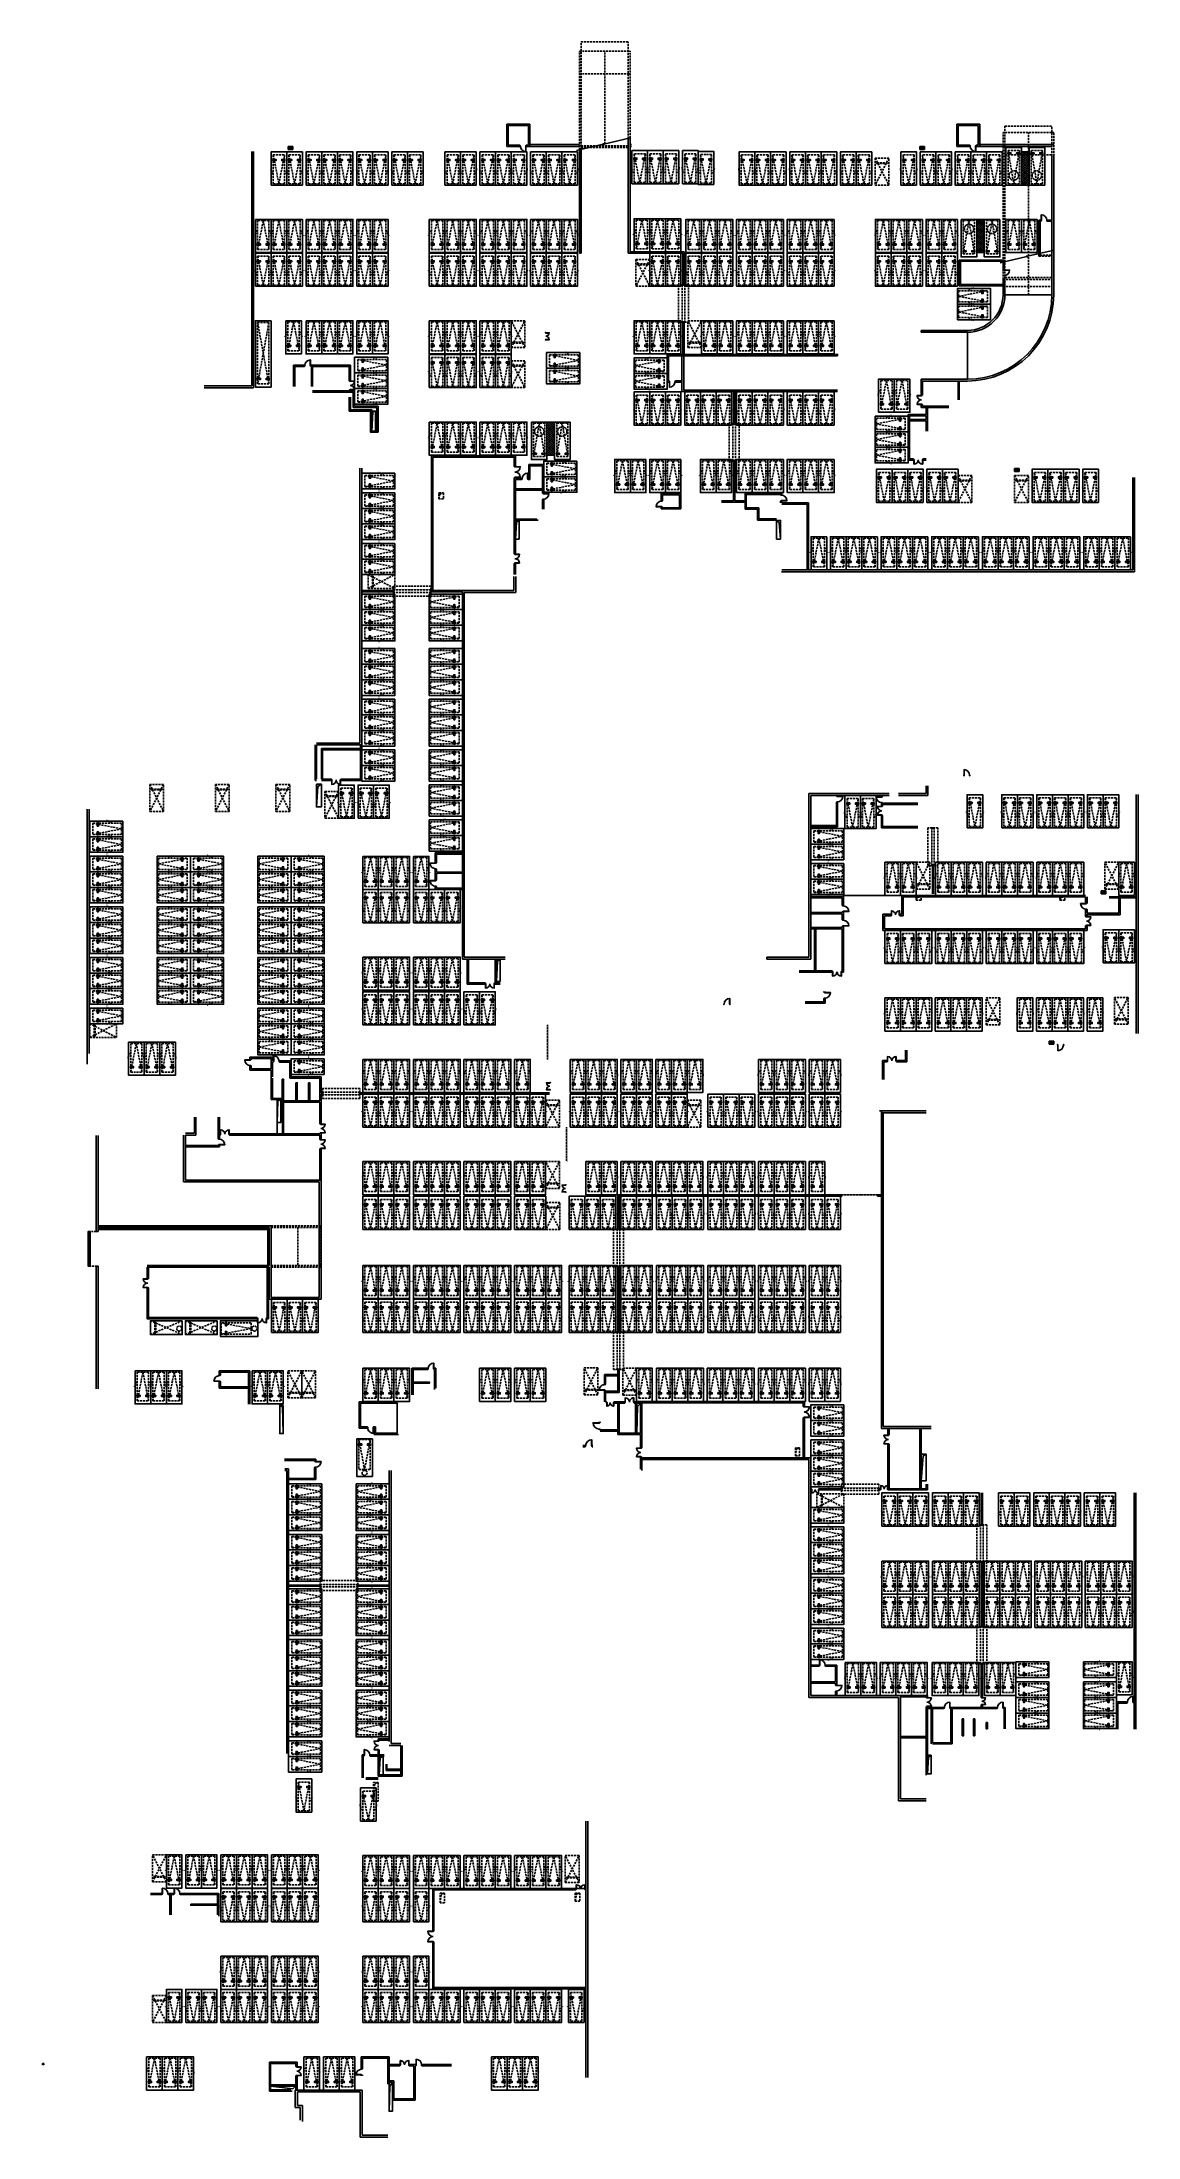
# Model space of a CAD drawing. Header units: millimetres. Extents: x -248992 to 1906102, y -24098 to 332602.
# Drawn here: x 242017 to 417317, y -11675 to 323330 of the extents above; entities that cross this region are included whole.
import ezdxf

# ---------------------------------------------------------------- set-up
doc = ezdxf.new("R2010")
doc.units = ezdxf.units.MM
doc.header["$LTSCALE"] = 100
for name, pattern in [('A6-DK-B1F$0$$0$HIDDEN2', [4.7625, 3.175, -1.5875]), ('A6-DK-B1F$0$ACO-DASHED', [3, 2, -1]), ('A6-DK-B1F$0$DK-PD-1F(UP)$0$HIDDEN2', [4.7625, 3.175, -1.5875]), ('A6-DK-B1F$0$HIDDEN2', [4.7625, 3.175, -1.5875]), ('A6-DK-B1F$0$X-DK-BF1$0$X-DK-BF1$0$DK-WALL-B1F$0$HIDDEN2', [4.7625, 3.175, -1.5875]), ('A6-DK-B2F$0$HIDDEN2', [4.7625, 3.175, -1.5875])]:
    doc.linetypes.add(name, pattern=pattern)
doc.layers.get('Defpoints').update_dxf_attribs({"color": 189})
for name, color, linetype in [('A6-DK-B1F$0$$0$A-DOOR', 190, 'Continuous'), ('A6-DK-B1F$0$$0$A-PRKG', 175, 'A6-DK-B1F$0$$0$HIDDEN2'), ('A6-DK-B1F$0$$0$A-WALL', 2, 'Continuous'), ('A6-DK-B1F$0$-ACO-DIMS', 144, 'Continuous'), ('A6-DK-B1F$0$-ACO-LINE', 137, 'Continuous'), ('A6-DK-B1F$0$-ACO-TTLB', 153, 'Continuous'), ('A6-DK-B1F$0$A-CONC', 30, 'Continuous'), ('A6-DK-B1F$0$A-DOOR', 190, 'Continuous'), ('A6-DK-B1F$0$A-FIXT', 6, 'Continuous'), ('A6-DK-B1F$0$A-HATCH', 251, 'Continuous'), ('A6-DK-B1F$0$A-HOLE-FLOR', 242, 'Continuous'), ('A6-DK-B1F$0$A-HOLE-WALL', 1, 'Continuous'), ('A6-DK-B1F$0$A-MARK', 232, 'Continuous'), ('A6-DK-B1F$0$A-PRKG', 175, 'A6-DK-B1F$0$HIDDEN2'), ('A6-DK-B1F$0$A-PRKG-SIGN', 252, 'Continuous'), ('A6-DK-B1F$0$A-SECT', 150, 'Continuous'), ('A6-DK-B1F$0$A-TRACK', 77, 'A6-DK-B1F$0$HIDDEN2'), ('A6-DK-B1F$0$A-VOID', 221, 'A6-DK-B1F$0$HIDDEN2'), ('A6-DK-B1F$0$A-WALL', 2, 'Continuous'), ('A6-DK-B1F$0$A-X-CLIP', 249, 'Continuous'), ('A6-DK-B1F$0$DK-PD-1F(UP)$0$A-HATCH', 251, 'Continuous'), ('A6-DK-B1F$0$G-CODT-BLDG', 102, 'Continuous'), ('A6-DK-B1F$0$X-DK-BF1$0$X-DK-BF1$0$DK-WALL-B1F$0$A-DOOR', 190, 'Continuous'), ('A6-DK-B2F$0$A-PRKG', 175, 'A6-DK-B2F$0$HIDDEN2')]:
    doc.layers.add(name, color=color, linetype=linetype)

# ---------------------------------------------------------------- blocks, each defined once
blk = doc.blocks.new('A6-DK-B1F$0$A-Barrier-plan-b')
for points, const_width in [([(-119, 185, 1.2843002), (192, -107)], 25), ([(-30, 403, 1), (-86, 403)], 60), ([(-30, 403, -1), (-86, 403)], 60)]:
    blk.add_lwpolyline(points, format="xyb", dxfattribs=dict(const_width=const_width))
at = {"const_width": 25}
for points in [[(-101, 411), (-55, 80), (194, 80), (260, -148), (353, -128)], [(-70, 191), (143, 191)]]:
    blk.add_lwpolyline(points, dxfattribs=at)
at = {"linetype": 'A6-DK-B1F$0$ACO-DASHED'}
blk.add_circle((0, 0), 750, dxfattribs=at)
blk = doc.blocks.new('A6-DK-B1F$0$wzatcw')
at = {"layer": 'A6-DK-B1F$0$A-HATCH'}
h = blk.add_hatch(dxfattribs=at)
h.set_pattern_fill('ANSI31', color=256, scale=150)
h.set_pattern_definition([(45, (-735.45, 5050), (-168.38, 168.38), [])])
h.paths.add_polyline_path([(1200, 0), (0, 0), (0, 5300), (1200, 5300)])
at = {"extrusion": (-5.18032e-09, -4.99617e-22, 1), "elevation": 0}
blk.add_lwpolyline([(3350, 5500), (2450, 200), (1550, 5500)], dxfattribs=at)
blk.add_lwpolyline([(3350, 5500), (1550, 5500), (1550, 200), (3350, 200)], close=True, dxfattribs=at)
at = {"layer": 'A6-DK-B1F$0$A-PRKG-SIGN', "extrusion": (-5.18032e-09, -4.99617e-22, 1), "elevation": 0}
for points in [[(3700, 0), (1200, 0), (1200, 6000), (3700, 6000)], [(1500, 5160), (2000, 5160), (2000, 5000), (1500, 5000)], [(3400, 5160), (2900, 5160), (2900, 5000), (3400, 5000)]]:
    blk.add_lwpolyline(points, close=True, dxfattribs=at)
at = {"layer": 'A6-DK-B1F$0$A-X-CLIP'}
blk.add_lwpolyline([(1200, 5300), (0, 5300), (0, 0), (1200, 0)], dxfattribs=at)
at = {"layer": 'A6-DK-B1F$0$A-MARK', "linetype": 'Continuous', "extrusion": (3.01823e-09, 1.58113e-08, -1), "zscale": -1, "rotation": 1.350112803034594e-06}
blk.add_blockref('A6-DK-B1F$0$A-Barrier-plan-b', (-2441, 1516, 0), dxfattribs=at)
blk = doc.blocks.new('A6-DK-B1F$0$侧放停车位')
blk.add_lwpolyline([(350, 5700), (1250, 900), (2150, 5700)])
blk.add_lwpolyline([(350, 5700), (2150, 5700), (2150, 900), (350, 900)], close=True)
blk.add_circle((1250, 370, 0), 400)
at = {"layer": 'A6-DK-B1F$0$A-PRKG-SIGN'}
for points in [[(0, -200), (2500, -200), (2500, 5800), (0, 5800)], [(300, 5000), (800, 5000), (800, 4800), (300, 4800)], [(2200, 5000), (1700, 5000), (1700, 4800), (2200, 4800)]]:
    blk.add_lwpolyline(points, close=True, dxfattribs=at)
blk = doc.blocks.new('A6-DK-B1F$0$标准车位')
blk.add_lwpolyline([(350, 4600), (1250, 0), (2150, 4600)])
blk.add_lwpolyline([(350, 4600), (2150, 4600), (2150, 0), (350, 0)], close=True)
at = {"layer": 'A6-DK-B1F$0$A-PRKG-SIGN'}
for points in [[(0, -200), (2500, -200), (2500, 5100), (0, 5100)], [(300, 3900), (800, 3900), (800, 3700), (300, 3700)], [(2200, 3900), (1700, 3900), (1700, 3700), (2200, 3700)]]:
    blk.add_lwpolyline(points, close=True, dxfattribs=at)
at = {"layer": 'Defpoints', "color": 8, "linetype": 'A6-DK-B1F$0$HIDDEN2', "extrusion": (-5.18032e-09, 4.96178e-22, 1), "elevation": 0}
for points in [[(350, 1500), (-145, 2357)], [(2150, 1500), (2645, 2357)]]:
    blk.add_lwpolyline(points, dxfattribs=at)
blk = doc.blocks.new('A6-DK-B1F$0$A-ZONE')
for points in [[(-200, 0), (200, 0)], [(0, -200), (0, 200)]]:
    blk.add_lwpolyline(points)
blk = doc.blocks.new('*U442')
at = {"linetype": 'ByBlock', "lineweight": -2}
for points in [[(0, -35), (50, -35), (50, 35), (0, 35)], [(1450, -35), (1500, -35), (1500, 35), (1450, 35)], [(85, -735), (85, -35), (50, -35), (50, -735)], [(1415, -735), (1415, -35), (1450, -35), (1450, -735)]]:
    blk.add_lwpolyline(points, close=True, dxfattribs=at)
for centre, start, end in [((50, -35), 270, 0), ((1450, -35), 180, 270)]:
    blk.add_arc(centre, 700, start, end, dxfattribs=at)
blk = doc.blocks.new('*U443')
at = {"linetype": 'ByBlock', "lineweight": -2}
for points in [[(0, -35), (50, -35), (50, 35), (0, 35)], [(1750, -35), (1800, -35), (1800, 35), (1750, 35)], [(85, -885), (85, -35), (50, -35), (50, -885)], [(1715, -885), (1715, -35), (1750, -35), (1750, -885)]]:
    blk.add_lwpolyline(points, close=True, dxfattribs=at)
for centre, start, end in [((50, -35), 270, 0), ((1750, -35), 180, 270)]:
    blk.add_arc(centre, 850, start, end, dxfattribs=at)
blk = doc.blocks.new('*U463')
at = {"linetype": 'ByBlock', "lineweight": -2}
for points in [[(0, 35), (50, 35), (50, -35), (0, -35)], [(85, 735), (85, 35), (50, 35), (50, 735)], [(1415, 735), (1415, 35), (1450, 35), (1450, 735)], [(1450, 35), (1500, 35), (1500, -35), (1450, -35)]]:
    blk.add_lwpolyline(points, close=True, dxfattribs=at)
for centre, start, end in [((50, 35), 0, 90), ((1450, 35), 90, 180)]:
    blk.add_arc(centre, 700, start, end, dxfattribs=at)
blk = doc.blocks.new('*U446')
at = {"layer": 'A6-DK-B1F$0$X-DK-BF1$0$X-DK-BF1$0$DK-WALL-B1F$0$A-DOOR', "linetype": 'A6-DK-B1F$0$X-DK-BF1$0$X-DK-BF1$0$DK-WALL-B1F$0$HIDDEN2'}
for p, q in [((-200, 6000), (-200, 0)), ((200, 6000), (200, 0))]:
    blk.add_line(p, q, dxfattribs=at)
blk.add_lwpolyline([(-800, 0), (800, 0), (800, 6000), (-800, 6000), (-800, 0)], close=True, dxfattribs=at)
at = {"layer": 'A6-DK-B1F$0$X-DK-BF1$0$X-DK-BF1$0$DK-WALL-B1F$0$A-DOOR'}
for points in [[(-208, 5935), (-210, 5935), (-210, 5925), (-200, 5925), (-200, 6000), (-260, 6000), (-260, 5925), (-250, 5925), (-250, 5935), (-252, 5935), (-252, 5927), (-258, 5927), (-258, 5998), (-202, 5998), (-202, 5927), (-208, 5927)], [(208, 5935), (210, 5935), (210, 5925), (200, 5925), (200, 6000), (260, 6000), (260, 5925), (250, 5925), (250, 5935), (252, 5935), (252, 5927), (258, 5927), (258, 5998), (202, 5998), (202, 5927), (208, 5927)], [(-208, 65), (-210, 65), (-210, 75), (-200, 75), (-200, 0), (-260, 0), (-260, 75), (-250, 75), (-250, 65), (-252, 65), (-252, 73), (-258, 73), (-258, 2), (-202, 2), (-202, 73), (-208, 73)], [(208, 65), (210, 65), (210, 75), (200, 75), (200, 0), (260, 0), (260, 75), (250, 75), (250, 65), (252, 65), (252, 73), (258, 73), (258, 2), (202, 2), (202, 73), (208, 73)]]:
    blk.add_lwpolyline(points, close=True, dxfattribs=at)
at = {"layer": 'A6-DK-B1F$0$X-DK-BF1$0$X-DK-BF1$0$DK-WALL-B1F$0$A-DOOR', "linetype": 'A6-DK-B1F$0$X-DK-BF1$0$X-DK-BF1$0$DK-WALL-B1F$0$HIDDEN2', "const_width": 20}
for points in [[(-230, 5998), (-230, 2)], [(230, 5998), (230, 2)]]:
    blk.add_lwpolyline(points, dxfattribs=at)
at = {"layer": 'A6-DK-B1F$0$X-DK-BF1$0$X-DK-BF1$0$DK-WALL-B1F$0$A-DOOR'}
for points in [[(-200, 5925), (200, 5925)], [(-200, 75), (200, 75)]]:
    blk.add_lwpolyline(points, dxfattribs=at)
blk = doc.blocks.new('A6-DK-B1F$0$$0$A$C46FA2BC5')
at = {"layer": 'A6-DK-B1F$0$$0$A-PRKG', "color": 6, "linetype": 'ByBlock'}
blk.add_lwpolyline([(-2200, 0), (0, 0), (0, -4300), (-2200, -4300)], close=True, dxfattribs=at)
at = {"layer": 'A6-DK-B1F$0$$0$A-PRKG', "color": 6}
for points in [[(0, -4300), (-2200, 0)], [(-2200, -4300), (0, 0)]]:
    blk.add_lwpolyline(points, dxfattribs=at)
blk.add_lwpolyline([(-2000, -3450), (-200, -3450), (-200, -3570), (-2000, -3570)], close=True, dxfattribs=at)
blk = doc.blocks.new('*U454')
at = {"color": 0, "linetype": 'ByBlock', "lineweight": -2}
for points in [[(50, 35), (0, 35), (0, -35), (50, -35)], [(85, 935), (85, 35), (50, 35), (50, 935)], [(1000, 35), (950, 35), (950, -35), (1000, -35)]]:
    blk.add_lwpolyline(points, close=True, dxfattribs=at)
blk.add_arc((50, 35), 900, 360, 90, dxfattribs=at)
blk = doc.blocks.new('*U453')
at = {"linetype": 'ByBlock', "lineweight": -2}
for points in [[(0, 35), (50, 35), (50, -35), (0, -35)], [(85, 585), (85, 35), (50, 35), (50, 585)], [(1115, 585), (1115, 35), (1150, 35), (1150, 585)], [(1150, 35), (1200, 35), (1200, -35), (1150, -35)]]:
    blk.add_lwpolyline(points, close=True, dxfattribs=at)
for centre, start, end in [((50, 35), 0, 90), ((1150, 35), 90, 180)]:
    blk.add_arc(centre, 550, start, end, dxfattribs=at)
blk = doc.blocks.new('*U456')
at = {"color": 0, "linetype": 'ByBlock', "lineweight": -2}
for points in [[(-35, -50), (-35, 0), (35, 0), (35, -50)], [(-935, -85), (-35, -85), (-35, -50), (-935, -50)], [(-35, -1000), (-35, -950), (35, -950), (35, -1000)]]:
    blk.add_lwpolyline(points, close=True, dxfattribs=at)
blk.add_arc((-35, -50), 900, 180, 270, dxfattribs=at)
blk = doc.blocks.new('*U457')
at = {"color": 0, "linetype": 'ByBlock', "lineweight": -2}
for points in [[(35, -50), (35, 0), (-35, 0), (-35, -50)], [(35, -1000), (35, -950), (-35, -950), (-35, -1000)], [(935, -85), (35, -85), (35, -50), (935, -50)]]:
    blk.add_lwpolyline(points, close=True, dxfattribs=at)
blk.add_arc((35, -50), 900, 270, 360, dxfattribs=at)
blk = doc.blocks.new('*U465')
at = {"color": 0, "linetype": 'ByBlock', "lineweight": -2}
for points in [[(50, 35), (0, 35), (0, -35), (50, -35)], [(85, 935), (85, 35), (50, 35), (50, 935)], [(1000, 35), (950, 35), (950, -35), (1000, -35)]]:
    blk.add_lwpolyline(points, close=True, dxfattribs=at)
blk.add_arc((50, 35), 900, 360, 90, dxfattribs=at)
blk = doc.blocks.new('*U466')
at = {"color": 0, "linetype": 'ByBlock', "lineweight": -2}
for points in [[(-935, 85), (-35, 85), (-35, 50), (-935, 50)], [(-35, 1000), (-35, 950), (35, 950), (35, 1000)], [(-35, 50), (-35, 0), (35, 0), (35, 50)]]:
    blk.add_lwpolyline(points, close=True, dxfattribs=at)
blk.add_arc((-35, 50), 900, 90, 180, dxfattribs=at)
blk = doc.blocks.new('*U444')
at = {"color": 0, "linetype": 'ByBlock', "lineweight": -2}
for points in [[(35, 1000), (35, 950), (-35, 950), (-35, 1000)], [(35, 50), (35, 0), (-35, 0), (-35, 50)], [(935, 85), (35, 85), (35, 50), (935, 50)]]:
    blk.add_lwpolyline(points, close=True, dxfattribs=at)
blk.add_arc((35, 50), 900, 0, 90, dxfattribs=at)
blk = doc.blocks.new('*U451')
at = {"color": 0, "linetype": 'ByBlock', "lineweight": -2}
for points in [[(35, -50), (35, 0), (-35, 0), (-35, -50)], [(35, -1000), (35, -950), (-35, -950), (-35, -1000)], [(935, -85), (35, -85), (35, -50), (935, -50)]]:
    blk.add_lwpolyline(points, close=True, dxfattribs=at)
blk.add_arc((35, -50), 900, 270, 0, dxfattribs=at)
blk = doc.blocks.new('*U455')
at = {"color": 0, "linetype": 'ByBlock', "lineweight": -2}
for points in [[(-935, 85), (-35, 85), (-35, 50), (-935, 50)], [(-35, 1000), (-35, 950), (35, 950), (35, 1000)], [(-35, 50), (-35, 0), (35, 0), (35, 50)]]:
    blk.add_lwpolyline(points, close=True, dxfattribs=at)
blk.add_arc((-35, 50), 900, 90, 180, dxfattribs=at)
blk = doc.blocks.new('*U448')
at = {"color": 0, "linetype": 'ByBlock', "lineweight": -2}
for points in [[(35, -50), (35, 0), (-35, 0), (-35, -50)], [(35, -1000), (35, -950), (-35, -950), (-35, -1000)], [(935, -85), (35, -85), (35, -50), (935, -50)]]:
    blk.add_lwpolyline(points, close=True, dxfattribs=at)
blk.add_arc((35, -50), 900, 270, 0, dxfattribs=at)
blk = doc.blocks.new('*U445')
at = {"color": 0, "linetype": 'ByBlock', "lineweight": -2}
for points in [[(-1000, -35), (-950, -35), (-950, 35), (-1000, 35)], [(-50, -35), (0, -35), (0, 35), (-50, 35)], [(-85, -935), (-85, -35), (-50, -35), (-50, -935)]]:
    blk.add_lwpolyline(points, close=True, dxfattribs=at)
blk.add_arc((-50, -35), 900, 180, 270, dxfattribs=at)
blk = doc.blocks.new('*U464')
at = {"linetype": 'ByBlock', "lineweight": -2}
for points in [[(0, 35), (50, 35), (50, -35), (0, -35)], [(85, 685), (85, 35), (50, 35), (50, 685)], [(1315, 685), (1315, 35), (1350, 35), (1350, 685)], [(1350, 35), (1400, 35), (1400, -35), (1350, -35)]]:
    blk.add_lwpolyline(points, close=True, dxfattribs=at)
for centre, start, end in [((50, 35), 0, 90), ((1350, 35), 90, 180)]:
    blk.add_arc(centre, 650, start, end, dxfattribs=at)
blk = doc.blocks.new('*U447')
at = {"color": 0, "linetype": 'ByBlock', "lineweight": -2}
for points in [[(-1000, 35), (-950, 35), (-950, -35), (-1000, -35)], [(-85, 935), (-85, 35), (-50, 35), (-50, 935)], [(-50, 35), (0, 35), (0, -35), (-50, -35)]]:
    blk.add_lwpolyline(points, close=True, dxfattribs=at)
blk.add_arc((-50, 35), 900, 90, 180, dxfattribs=at)
blk = doc.blocks.new('*U476')
at = {"linetype": 'ByBlock', "lineweight": -2}
for points in [[(0, 35), (50, 35), (50, -35), (0, -35)], [(85, 885), (85, 35), (50, 35), (50, 885)], [(1715, 885), (1715, 35), (1750, 35), (1750, 885)], [(1750, 35), (1800, 35), (1800, -35), (1750, -35)]]:
    blk.add_lwpolyline(points, close=True, dxfattribs=at)
for centre, start, end in [((50, 35), 0, 90), ((1750, 35), 90, 180)]:
    blk.add_arc(centre, 850, start, end, dxfattribs=at)
blk = doc.blocks.new('*U461')
at = {"color": 0, "linetype": 'ByBlock', "lineweight": -2}
for points in [[(-1100, 35), (-1050, 35), (-1050, -35), (-1100, -35)], [(-85, 1035), (-85, 35), (-50, 35), (-50, 1035)], [(-50, 35), (0, 35), (0, -35), (-50, -35)]]:
    blk.add_lwpolyline(points, close=True, dxfattribs=at)
blk.add_arc((-50, 35), 1000, 90, 180, dxfattribs=at)
blk = doc.blocks.new('*U460')
at = {"color": 0, "linetype": 'ByBlock', "lineweight": -2}
for points in [[(-35, -50), (-35, 0), (35, 0), (35, -50)], [(-935, -85), (-35, -85), (-35, -50), (-935, -50)], [(-35, -1000), (-35, -950), (35, -950), (35, -1000)]]:
    blk.add_lwpolyline(points, close=True, dxfattribs=at)
blk.add_arc((-35, -50), 900, 180, 270, dxfattribs=at)
blk = doc.blocks.new('*U462')
at = {"color": 0, "linetype": 'ByBlock', "lineweight": -2}
for points in [[(35, 1000), (35, 950), (-35, 950), (-35, 1000)], [(35, 50), (35, 0), (-35, 0), (-35, 50)], [(935, 85), (35, 85), (35, 50), (935, 50)]]:
    blk.add_lwpolyline(points, close=True, dxfattribs=at)
blk.add_arc((35, 50), 900, 0, 90, dxfattribs=at)
blk = doc.blocks.new('A6-DK-B1F$0$A$C19F87712')
for p, q in [((0, 0), (0, -480)), ((750, 0), (0, 0)), ((750, -480), (750, 0)), ((0, -480), (750, -480)), ((348, -213), (50, -50)), ((50, -50), (50, -430)), ((700, -50), (50, -50)), ((348, -267), (50, -430)), ((50, -430), (700, -430)), ((700, -50), (402, -213)), ((700, -430), (402, -267)), ((700, -430), (700, -50))]:
    blk.add_line(p, q)
blk.add_ellipse((375, -240), major_axis=(26.5, 26.5), ratio=1, start_param=5.497787143781482, end_param=11.78097245096107)
blk = doc.blocks.new('*U467')
at = {"linetype": 'ByBlock', "lineweight": -2}
for points in [[(0, -35), (50, -35), (50, 35), (0, 35)], [(1150, -35), (1200, -35), (1200, 35), (1150, 35)], [(85, -585), (85, -35), (50, -35), (50, -585)], [(1115, -585), (1115, -35), (1150, -35), (1150, -585)]]:
    blk.add_lwpolyline(points, close=True, dxfattribs=at)
for centre, start, end in [((50, -35), 270, 0), ((1150, -35), 180, 270)]:
    blk.add_arc(centre, 550, start, end, dxfattribs=at)
blk = doc.blocks.new('*U468')
at = {"color": 0, "linetype": 'ByBlock', "lineweight": -2}
for points in [[(50, 35), (0, 35), (0, -35), (50, -35)], [(85, 935), (85, 35), (50, 35), (50, 935)], [(1000, 35), (950, 35), (950, -35), (1000, -35)]]:
    blk.add_lwpolyline(points, close=True, dxfattribs=at)
blk.add_arc((50, 35), 900, 360, 90, dxfattribs=at)
blk = doc.blocks.new('*U452')
at = {"color": 0, "linetype": 'ByBlock', "lineweight": -2}
for points in [[(50, 35), (0, 35), (0, -35), (50, -35)], [(85, 935), (85, 35), (50, 35), (50, 935)], [(1000, 35), (950, 35), (950, -35), (1000, -35)]]:
    blk.add_lwpolyline(points, close=True, dxfattribs=at)
blk.add_arc((50, 35), 900, 360, 90, dxfattribs=at)
blk = doc.blocks.new('*U449')
at = {"color": 0, "linetype": 'ByBlock', "lineweight": -2}
for points in [[(-35, -50), (-35, 0), (35, 0), (35, -50)], [(-935, -85), (-35, -85), (-35, -50), (-935, -50)], [(-35, -1000), (-35, -950), (35, -950), (35, -1000)]]:
    blk.add_lwpolyline(points, close=True, dxfattribs=at)
blk.add_arc((-35, -50), 900, 180, 270, dxfattribs=at)
blk = doc.blocks.new('*U450')
at = {"color": 0, "linetype": 'ByBlock', "lineweight": -2}
for points in [[(35, 1000), (35, 950), (-35, 950), (-35, 1000)], [(35, 50), (35, 0), (-35, 0), (-35, 50)], [(935, 85), (35, 85), (35, 50), (935, 50)]]:
    blk.add_lwpolyline(points, close=True, dxfattribs=at)
blk.add_arc((35, 50), 900, 360, 90, dxfattribs=at)
blk = doc.blocks.new('*U458')
at = {"color": 0, "linetype": 'ByBlock', "lineweight": -2}
for points in [[(-1000, -35), (-950, -35), (-950, 35), (-1000, 35)], [(-50, -35), (0, -35), (0, 35), (-50, 35)], [(-85, -935), (-85, -35), (-50, -35), (-50, -935)]]:
    blk.add_lwpolyline(points, close=True, dxfattribs=at)
blk.add_arc((-50, -35), 900, 180, 270, dxfattribs=at)
blk = doc.blocks.new('*U459')
at = {"linetype": 'A6-DK-B1F$0$HIDDEN2', "ltscale": 0.5}
blk.add_line((0, 0), (-5500, 0), dxfattribs=at)
at = {"const_width": 35}
blk.add_lwpolyline([(50, 82.5), (-5550, 82.5)], dxfattribs=at)
blk = doc.blocks.new('*U469')
at = {"linetype": 'ByBlock', "lineweight": -2}
for points in [[(35, 1150), (35, 1200), (-35, 1200), (-35, 1150)], [(35, 0), (35, 50), (-35, 50), (-35, 0)], [(585, 1115), (35, 1115), (35, 1150), (585, 1150)], [(585, 85), (35, 85), (35, 50), (585, 50)]]:
    blk.add_lwpolyline(points, close=True, dxfattribs=at)
for centre, start, end in [((35, 1150), 270, 0), ((35, 50), 0, 90)]:
    blk.add_arc(centre, 550, start, end, dxfattribs=at)
blk = doc.blocks.new('*U471')
at = {"linetype": 'ByBlock', "lineweight": -2}
for points in [[(-585, 1115), (-35, 1115), (-35, 1150), (-585, 1150)], [(-585, 85), (-35, 85), (-35, 50), (-585, 50)], [(-35, 1150), (-35, 1200), (35, 1200), (35, 1150)], [(-35, 0), (-35, 50), (35, 50), (35, 0)]]:
    blk.add_lwpolyline(points, close=True, dxfattribs=at)
for centre, start, end in [((-35, 1150), 180, 270), ((-35, 50), 90, 180)]:
    blk.add_arc(centre, 550, start, end, dxfattribs=at)
blk = doc.blocks.new('*U472')
at = {"linetype": 'ByBlock', "lineweight": -2}
for points in [[(-1150, -35), (-1200, -35), (-1200, 35), (-1150, 35)], [(0, -35), (-50, -35), (-50, 35), (0, 35)], [(-1115, -585), (-1115, -35), (-1150, -35), (-1150, -585)], [(-85, -585), (-85, -35), (-50, -35), (-50, -585)]]:
    blk.add_lwpolyline(points, close=True, dxfattribs=at)
for centre, start, end in [((-1150, -35), 270, 0), ((-50, -35), 180, 270)]:
    blk.add_arc(centre, 550, start, end, dxfattribs=at)
blk = doc.blocks.new('*U470')
at = {"linetype": 'ByBlock', "lineweight": -2}
for points in [[(-1150, 35), (-1200, 35), (-1200, -35), (-1150, -35)], [(-1115, 585), (-1115, 35), (-1150, 35), (-1150, 585)], [(-85, 585), (-85, 35), (-50, 35), (-50, 585)], [(0, 35), (-50, 35), (-50, -35), (0, -35)]]:
    blk.add_lwpolyline(points, close=True, dxfattribs=at)
for centre, start, end in [((-1150, 35), 0, 90), ((-50, 35), 90, 180)]:
    blk.add_arc(centre, 550, start, end, dxfattribs=at)
blk = doc.blocks.new('*U473')
at = {"color": 0, "linetype": 'ByBlock', "lineweight": -2}
for points in [[(50, -35), (0, -35), (0, 35), (50, 35)], [(1000, -35), (950, -35), (950, 35), (1000, 35)], [(85, -935), (85, -35), (50, -35), (50, -935)]]:
    blk.add_lwpolyline(points, close=True, dxfattribs=at)
blk.add_arc((50, -35), 900, 270, 0, dxfattribs=at)
blk = doc.blocks.new('*U475')
at = {"color": 0, "linetype": 'ByBlock', "lineweight": -2}
for points in [[(50, -35), (0, -35), (0, 35), (50, 35)], [(1000, -35), (950, -35), (950, 35), (1000, 35)], [(85, -935), (85, -35), (50, -35), (50, -935)]]:
    blk.add_lwpolyline(points, close=True, dxfattribs=at)
blk.add_arc((50, -35), 900, 270, 0, dxfattribs=at)
blk = doc.blocks.new('*U477')
at = {"color": 0, "linetype": 'ByBlock', "lineweight": -2}
for points in [[(50, 35), (0, 35), (0, -35), (50, -35)], [(85, 935), (85, 35), (50, 35), (50, 935)], [(1000, 35), (950, 35), (950, -35), (1000, -35)]]:
    blk.add_lwpolyline(points, close=True, dxfattribs=at)
blk.add_arc((50, 35), 900, 360, 90, dxfattribs=at)
blk = doc.blocks.new('*U474')
at = {"color": 0, "linetype": 'ByBlock', "lineweight": -2}
for points in [[(-1000, 35), (-950, 35), (-950, -35), (-1000, -35)], [(-85, 935), (-85, 35), (-50, 35), (-50, 935)], [(-50, 35), (0, 35), (0, -35), (-50, -35)]]:
    blk.add_lwpolyline(points, close=True, dxfattribs=at)
blk.add_arc((-50, 35), 900, 90, 180, dxfattribs=at)

msp = doc.modelspace()

# ---------------------------------------------------------------- hatches: boundary and pattern name
at = {"layer": 'A6-DK-B1F$0$A-HATCH'}
h = msp.add_hatch(dxfattribs=at)
h.set_pattern_fill('ANSI33', color=256, scale=50, angle=135)
h.set_pattern_definition([(180, (-279307.88, -285332.33), (-5e-14, -158.75), []), (180, (-279387.25, -285252.95), (-5e-14, -158.75), [79.375, -39.6875])])
h.paths.add_polyline_path([(249447.4, 127650), (249666.9, 127650), (249666.9, 133050), (249447.4, 133050)])

# ---------------------------------------------------------------- linework, layer by layer
at = {"layer": 'A6-DK-B1F$0$$0$A-PRKG', "color": 6, "linetype": 'ByBlock'}
for points in [[(264466.9, 118850), (264466.9, 116650), (259366.9, 116650), (259366.9, 118850)], [(270066.9, 118850), (270066.9, 116650), (264966.9, 116650), (264966.9, 118850)]]:
    msp.add_lwpolyline(points, close=True, dxfattribs=at)
at = {"layer": 'A6-DK-B1F$0$$0$A-PRKG', "color": 6}
for points in [[(259366.9, 116650), (264466.9, 118850)], [(259366.9, 118850), (264466.9, 116650)], [(264966.9, 116650), (270066.9, 118850)], [(264966.9, 118850), (270066.9, 116650)]]:
    msp.add_lwpolyline(points, dxfattribs=at)
for points in [[(260216.9, 118650), (260216.9, 116850), (260096.9, 116850), (260096.9, 118650)], [(265816.9, 118650), (265816.9, 116850), (265696.9, 116850), (265696.9, 118650)]]:
    msp.add_lwpolyline(points, close=True, dxfattribs=at)
for centre in [(263975.9, 117600, 0), (269575.9, 117600, 0)]:
    msp.add_circle(centre, 400, dxfattribs=at)
at = {"layer": 'A6-DK-B1F$0$$0$A-WALL'}
for p, q in [((293516.9, 49440), (293516.9, 49240)), ((294516.9, 49440), (294516.9, 49240)), ((293266.8, -775, 0), (293066.8, -775, 0)), ((293266.8, -1775, 0), (293066.8, -1775, 0)), ((301796.9, -75, 0), (301496.9, -75, 0)), ((301796.9, -275), (301696.9, -275)), ((301796.9, -75), (301796.9, -275)), ((302796.9, -75), (302796.9, -275)), ((307516.9, -75), (302796.9, -75, 0)), ((307516.9, -275), (302796.9, -275))]:
    msp.add_line(p, q, dxfattribs=at)
at = {"layer": 'A6-DK-B1F$0$-ACO-DIMS'}
for p, q in [((396016.9, 282900), (403516.9, 282900)), ((390016.9, 276900), (390016.9, 269400))]:
    msp.add_line(p, q, dxfattribs=at)
msp.add_lwpolyline([(370216.9, 186680), (370216.9, 186860), (383516.9, 186860)], dxfattribs=at)
at = {"layer": 'A6-DK-B1F$0$-ACO-LINE'}
msp.add_line((355896.9, 248830, 0), (355896.9, 248650, 0), dxfattribs=at)
at = {"layer": 'A6-DK-B1F$0$-ACO-TTLB'}
for p, q in [((345216.9, 155100), (345216.9, 154320)), ((348516.9, 155100, 0), (348516.9, 154320, 0))]:
    msp.add_line(p, q, dxfattribs=at)
at = {"layer": 'A6-DK-B1F$0$A-CONC'}
for p, q in [((275566.9, 268315), (275566.9, 305824.8)), ((275866.9, 268015), (275866.9, 305824.8)), ((327966.9, 306925), (320066.9, 306925)), ((327966.9, 306625), (320066.9, 306625)), ((327966.9, 289550), (327966.9, 306079.9)), ((328266.9, 289550), (328266.9, 306149.3)), ((335766.9, 289550), (335766.9, 307886)), ((336066.9, 289550), (336066.9, 307955.4)), ((336276.9, 306925), (336066.9, 306925)), ((336276.9, 306625), (336066.9, 306625)), ((392016, 306625), (403516.9, 306625)), ((392016.1, 306925), (403816.9, 306925)), ((403516.9, 289956.1), (403516.9, 305125)), ((403816.9, 282900), (403816.9, 305425)), ((328266.9, 289550), (327966.9, 289550)), ((336066.9, 289550), (335766.9, 289550)), ((403516.9, 282900), (403516.9, 289956.1)), ((395716.9, 282900), (395716.9, 285650)), ((396016.9, 282900), (396016.9, 285719.5)), ((390016.9, 277200), (382616.9, 277200)), ((382616.9, 276900), (382616.9, 277200)), ((390016.9, 276900), (382616.9, 276900)), ((344366.9, 267450), (344366.9, 273450)), ((344666.9, 267650), (344666.9, 273150)), ((369266.9, 273150), (369266.9, 273450)), ((267956.9, 268315), (275566.9, 268315)), ((267956.9, 268015), (275866.9, 268015)), ((390016.9, 269400), (382616.9, 269400)), ((382616.9, 269100), (382616.9, 269400)), ((390016.9, 269100), (382616.9, 269100)), ((292866.9, 211230), (292866.9, 255160)), ((293166.9, 210930), (293166.9, 255160)), ((416466.9, 238900, 0), (416466.9, 253700)), ((416766.9, 238600, 0), (416766.9, 253700)), ((416766.9, 238600, 0), (360316.9, 238600, 0)), ((416466.9, 238900, 0), (360336.9, 238900, 0)), ((309266.9, 176675), (309266.9, 235600)), ((309266.9, 235600), (317486.9, 235600)), ((309566.9, 176975), (309566.9, 235300)), ((309566.9, 235300), (317786.9, 235300)), ((317486.9, 235600), (317486.9, 237850)), ((317786.9, 235300), (317786.9, 237850)), ((285912.1, 211230), (292866.9, 211230)), ((285912.1, 210930), (293166.9, 210930)), ((383416.9, 204400), (383416.9, 203150)), ((383716.9, 204400), (383716.9, 202850)), ((364666.9, 203150), (364666.9, 176975)), ((377516.9, 203150), (364666.9, 203150)), ((364966.9, 202850), (364966.9, 176675)), ((377516.9, 202850), (364966.9, 202850)), ((383416.9, 203150), (379016.9, 203150)), ((383716.9, 202850), (379016.9, 202850)), ((417016.9, 203000), (417016.9, 164804.8)), ((417316.9, 203000), (417316.9, 164804.8)), ((249266.9, 159895), (249266.9, 200630)), ((249566.9, 161575), (249566.9, 200630)), ((379516.9, 186860, 0), (408916.9, 186860, 0)), ((379516.9, 186860, 0), (379516.9, 183860, 0)), ((379766.9, 186610, 0), (408916.9, 186610, 0)), ((379766.9, 186610, 0), (379766.9, 183610, 0)), ((408916.9, 186610), (408916.9, 185610.4)), ((408916.9, 185610.4), (409166.9, 185610.4)), ((408916.9, 183750), (408916.9, 184610.4)), ((408916.9, 184610.4), (409166.9, 184610.4)), ((409166.9, 186610), (409166.9, 185610.4)), ((409166.9, 184610.4), (409166.9, 184000)), ((414215.9, 186660), (414215.9, 184000)), ((414465.9, 186660), (414465.9, 183750)), ((376516.9, 183860, 0), (376516.9, 181260, 0)), ((376516.9, 183860, 0), (377816.9, 183860, 0)), ((376516.9, 181260, 0), (409166.9, 181260, 0)), ((376766.9, 183610, 0), (376766.9, 181510, 0)), ((376766.9, 183610, 0), (377816.9, 183610, 0)), ((376766.9, 181510, 0), (408916.9, 181510, 0)), ((377816.9, 183860, 0), (377816.9, 183610, 0)), ((379216.9, 183860, 0), (379216.9, 183610, 0)), ((379216.9, 183860, 0), (379516.9, 183860, 0)), ((379216.9, 183610), (379766.9, 183610, 0)), ((409165.9, 183510), (408915.9, 183510)), ((409165.9, 182010), (408915.9, 182010)), ((414465.9, 183750), (408916.9, 183750)), ((408916.9, 183750), (408916.9, 183510, 0)), ((408916.9, 182010, 0), (408916.9, 181510)), ((409165.9, 182010), (409166.9, 181260, 0)), ((414215.9, 184000), (409166.9, 184000)), ((409166.9, 183750), (409166.9, 183510, 0)), ((409166.9, 182010, 0), (409166.9, 181780)), ((309266.9, 176675), (316091.9, 176675)), ((309566.9, 176975), (316091.9, 176975)), ((357971.9, 176975), (364666.9, 176975)), ((357971.9, 176975), (357971.9, 176675)), ((357971.9, 176675), (364966.9, 176675)), ((375966.9, 152400), (383416.9, 152400)), ((376266.9, 101640, 0), (376266.9, 152400)), ((376266.9, 152100), (383416.9, 152100)), ((376566.9, 101940, 0), (376566.9, 152100)), ((250716.9, 148448.2), (250716.9, 133100)), ((251016.9, 148448.2), (251016.9, 133750)), ((264666.9, 148523.2), (264666.9, 141040)), ((264966.9, 148523.2), (264966.9, 141340)), ((264666.9, 141040), (286366.9, 141040)), ((264966.9, 141340), (286666.9, 141340)), ((286366.9, 141040), (286366.9, 122590)), ((286666.9, 141340), (286666.9, 122290)), ((251016.9, 134050), (278666.9, 134050)), ((278666.9, 134050), (278666.9, 127700)), ((250716.9, 133100), (251016.9, 133100)), ((251016.9, 133750), (251016.9, 133100)), ((251016.9, 133750), (278366.9, 133750)), ((278366.9, 133750), (278366.9, 127700)), ((250716.9, 127600), (250716.9, 107970)), ((250716.9, 127600), (251016.9, 127600)), ((251016.9, 127600), (251016.9, 107970)), ((258866.9, 127700), (278366.9, 127700)), ((258866.9, 127400), (278366.9, 127400)), ((278366.9, 127400), (278366.9, 122290)), ((278666.9, 127700), (278666.9, 122590)), ((278366.9, 122290), (286666.9, 122290)), ((278666.9, 122590), (286366.9, 122590)), ((281466.9, 95200), (280872.1, 95200)), ((281166.9, 94900), (280872.1, 94900)), ((281166.9, 94900), (281166.9, 49650)), ((281466.9, 95200), (281466.9, 49650)), ((297566.9, 94900), (297566.9, 51600, 0)), ((297866.9, 94900), (297866.9, 51250)), ((337946.9, 96950), (364966.9, 96950)), ((337946.9, 96650), (364666.9, 96650)), ((364666.9, 96650), (364666.9, 58630)), ((364966.9, 96950), (364966.9, 58930)), ((416666.9, 91358.9), (416666.9, 53560)), ((416966.9, 91358.9), (416966.9, 53560)), ((364666.9, 58630), (379016.9, 58630)), ((364966.9, 58930), (379316.9, 58930)), ((379016.9, 58630), (379016.9, 42110)), ((379316.9, 58930), (379316.9, 42410)), ((299413, 50950), (297566.9, 50950)), ((299413, 51250), (297866.9, 51250)), ((383416.9, 42110), (379016.9, 42110)), ((383416.9, 42410), (379316.9, 42410)), ((329016.9, 38850), (329016.9, -2125)), ((329316.9, 38850), (329316.9, -2125)), ((282527.1, -6950, 0), (282527.1, -4150, 0)), ((293226.9, -4150), (282536.2, -4150, 0)), ((292926.9, -4450), (282877.1, -4450, 0)), ((282877.1, -6600, 0), (282877.1, -4450, 0)), ((282877.1, -6600, 0), (283676.9, -6600)), ((283676.9, -9175.8), (283676.9, -6600)), ((292926.9, -4450), (292926.9, -11675)), ((293226.9, -4150), (293226.9, -11375)), ((282527.1, -6950, 0), (283326.9, -6950)), ((283326.9, -8971), (283326.9, -6950)), ((297316.9, -11675), (292926.9, -11675)), ((297316.9, -11375), (293226.9, -11375))]:
    msp.add_line(p, q, dxfattribs=at)
at = {"layer": 'A6-DK-B1F$0$A-CONC', "elevation": 0}
for points in [[(376266.9, 101640), (383116.9, 101640), (383116.9, 101640)], [(376566.9, 101940), (382716.9, 101940), (382716.9, 101940), (384216.9, 101940)], [(383116.9, 101640), (384216.9, 101640)]]:
    msp.add_lwpolyline(points, dxfattribs=at)
at = {"layer": 'A6-DK-B1F$0$A-CONC'}
for radius in [5700, 6000, 13500, 13800]:
    msp.add_arc((390016.9, 282900), radius, 270, 0, dxfattribs=at)
at = {"layer": 'A6-DK-B1F$0$A-HOLE-FLOR'}
for points in [[(294777.3, 261110), (294925.8, 264172), (295367.1, 264310)], [(317736.9, 243840), (317908.4, 246532), (318336.9, 246840)], [(359516.9, 246830), (359938.9, 246511.9), (360116.9, 243840)], [(285916.9, 201020), (286131, 204291.5), (286712.1, 204650)], [(314727.6, 173100), (314882.7, 176361.3), (315291.2, 176675)], [(279648.8, 150565), (279768.2, 153998.1), (280247.1, 154195)], [(280061.9, 105305), (280506.1, 105067.6), (280611.6, 100805)], [(337136.9, 100890), (337283.5, 105165.2), (337746.9, 105690)], [(382616.9, 93260), (382942.9, 97233.5), (383416.9, 97538.9)], [(295966.9, 46250), (296117.3, 48942.7), (296566.9, 49240)], [(383617.2, 46390), (383794.9, 49061.9), (384216.9, 49390)], [(297526.8, -7535), (297632.7, -3528.9), (298076.8, -2905.1)]]:
    msp.add_lwpolyline(points, dxfattribs=at)
for points in [[(294777.3, 264310), (295367.1, 264310), (295367.1, 261110), (294777.3, 261110)], [(318336.9, 246840), (317736.9, 246840), (317736.9, 243840), (318336.9, 243840)], [(360116.9, 246840), (359516.9, 246830), (359516.9, 243840), (360116.9, 243840)], [(285916.9, 204650), (286712.1, 204650), (286712.1, 201020), (285916.9, 201020)], [(314716.9, 176675), (315291.2, 176675), (315291.2, 173100), (314716.9, 173100)], [(279648.8, 154195), (280247.1, 154195), (280247.1, 150565), (279648.8, 150565)], [(280611.9, 105305), (280061.9, 105305), (280061.9, 100805), (280611.9, 100805)], [(337136.9, 105690), (337746.9, 105690), (337746.9, 100890), (337136.9, 100890)], [(382616.9, 97538.9), (383418, 97538.9), (383418, 93260), (382616.9, 93260)], [(296566.9, 49240), (295966.9, 49240), (295966.9, 46250), (296566.9, 46250)], [(297526.8, -2905.1), (298076.8, -2905.1), (298076.8, -7545), (297526.8, -7545)]]:
    msp.add_lwpolyline(points, close=True, dxfattribs=at)
at = {"layer": 'A6-DK-B1F$0$A-HOLE-FLOR', "elevation": 0}
msp.add_lwpolyline([(383616.9, 49390), (384216.9, 49390), (384216.9, 46390), (383616.9, 46390)], close=True, dxfattribs=at)
msp.add_lwpolyline([(278597.3, -3520), (282143.1, -3980.9), (282637.1, -3520)], dxfattribs=at)
at = {"layer": 'A6-DK-B1F$0$A-HOLE-WALL'}
msp.add_lwpolyline([(269816.9, 141340), (270616.9, 141340), (270616.9, 141040), (269816.9, 141040)], close=True, dxfattribs=at)
at = {"layer": 'A6-DK-B1F$0$A-PRKG-SIGN', "elevation": 0}
for points in [[(278666.9, 278750), (276166.9, 278750), (276166.9, 268150), (278666.9, 268150)], [(276466.9, 269550), (276966.9, 269550), (276966.9, 269350), (276466.9, 269350)], [(277866.9, 269550), (278366.9, 269550), (278366.9, 269350), (277866.9, 269350)]]:
    msp.add_lwpolyline(points, close=True, dxfattribs=at)
at = {"layer": 'A6-DK-B1F$0$A-SECT'}
for points in [[(249716.9, 133100), (249396.9, 133100), (249396.9, 127600), (249716.9, 127600)], [(249666.9, 133050), (249446.9, 133050), (249446.9, 127650), (249666.9, 127650)]]:
    msp.add_lwpolyline(points, close=True, dxfattribs=at)
at = {"layer": 'A6-DK-B1F$0$A-TRACK'}
msp.add_lwpolyline([(399766.9, 282900), (399766.9, 289087.8)], dxfattribs=at)
at = {"layer": 'A6-DK-B1F$0$A-VOID'}
for p, q in [((327966.9, 306079.9), (327966.9, 321830)), ((327966.9, 321830), (336066.9, 321830)), ((328266.9, 306149.3), (328266.9, 323330)), ((328266.9, 323330), (335766.9, 323330)), ((332016.9, 307017.6), (332016.9, 321830)), ((335766.9, 307886), (335766.9, 323330)), ((336066.9, 307955.4), (336066.9, 321830)), ((327966.9, 318230), (336066.9, 318230)), ((395716.9, 285800), (395716.9, 308847)), ((396016.9, 308847), (395716.9, 308847)), ((396016.9, 309847), (403516.9, 309847)), ((396016.9, 285800), (396016.9, 309847)), ((396016.9, 308847), (403516.9, 308847)), ((403516.9, 305125), (403516.9, 309847)), ((403516.9, 308847), (403816.9, 308847)), ((403816.9, 305125), (403816.9, 308847)), ((328266.9, 306725), (335766.9, 306725)), ((328266.9, 306425), (335766.9, 306425)), ((396016.9, 305247), (403516.9, 305247)), ((395716.9, 285350), (403516.9, 285350)), ((396016.9, 285650), (403516.9, 285650))]:
    msp.add_line(p, q, dxfattribs=at)
for points in [[(399766.9, 289087.8), (399766.9, 308847)], [(381816.9, 186110), (381981.7, 186508), (382616.9, 186610)], [(404816.9, 186110), (404981.7, 186508), (405616.9, 186610)], [(250716.9, 133100), (249516.9, 133100), (249516.9, 127600), (250716.9, 127600)], [(362516.9, 97250), (362671.6, 98329.8), (363166.9, 98550)], [(295066.9, 42040), (295255.5, 44859.3), (295766.9, 45040)], [(305716.9, 25800), (305888.5, 27164.5), (306416.9, 27350)], [(327316.9, 26050), (327486.9, 27165.7), (328016.9, 27350)]]:
    msp.add_lwpolyline(points, dxfattribs=at)
at = {"layer": 'A6-DK-B1F$0$A-VOID', "elevation": 0}
msp.add_lwpolyline([(305516.9, 251250), (306216.9, 251250), (306216.9, 250250), (305516.9, 250250)], close=True, dxfattribs=at)
msp.add_lwpolyline([(305516.9, 250250), (305640.4, 250994.8), (306216.9, 251250)], dxfattribs=at)
at = {"layer": 'A6-DK-B1F$0$A-VOID'}
for points in [[(381816.9, 186610), (381816.9, 186110), (382616.9, 186110), (382616.9, 186610)], [(404816.9, 186610), (404816.9, 186110), (405616.9, 186110), (405616.9, 186610)], [(363166.9, 97250), (363166.9, 98550), (362516.9, 98550), (362516.9, 97250)], [(295066.9, 45040), (295766.9, 45040), (295766.9, 42040), (295066.9, 42040)], [(305716.9, 27350), (306416.9, 27350), (306416.9, 25800), (305716.9, 25800)], [(327316.9, 27350), (328016.9, 27350), (328016.9, 26050), (327316.9, 26050)]]:
    msp.add_lwpolyline(points, close=True, dxfattribs=at)
at = {"layer": 'A6-DK-B1F$0$A-WALL'}
for p, q in [((316376.9, 310175), (316376.9, 306625)), ((316376.9, 310175), (320066.9, 310175)), ((316576.9, 309975), (316576.9, 306825)), ((316576.9, 309975), (319816.9, 309975)), ((319816.9, 309975), (319816.9, 306825)), ((320066.9, 310175), (320066.9, 306625)), ((388326.9, 310175), (388326.9, 306625)), ((388326.9, 310175), (392016.9, 310175)), ((388526.9, 309975), (388526.9, 306825)), ((388526.9, 309975), (391766.9, 309975)), ((391766.9, 309975), (391766.9, 306825)), ((392016.9, 310175), (392016.9, 306650)), ((316376.9, 306625), (318466.9, 306625)), ((316576.9, 306825), (318466.9, 306825)), ((318466.9, 306624.3), (318466.9, 306824.3)), ((319466.9, 306825), (319816.9, 306825)), ((319466.9, 306624.3), (319466.9, 306824.3)), ((319466.9, 306625), (320066.9, 306625)), ((388326.9, 306625), (390416.9, 306625)), ((388526.9, 306825), (390416.9, 306825)), ((390416.9, 306624.3), (390416.9, 306824.3)), ((391416.9, 306825), (391766.9, 306825)), ((391416.9, 306624.3), (391416.9, 306824.3)), ((391416.9, 306625), (392016.9, 306625)), ((401466.9, 289481.4), (401466.9, 294850)), ((401466.9, 294850), (401766.9, 294850)), ((401766.9, 294850), (401766.9, 294650)), ((402766.9, 294850), (403516.9, 294850)), ((402766.9, 294850), (402766.9, 294650)), ((401666.9, 289528), (401666.9, 294650)), ((401666.9, 294650), (401766.9, 294650)), ((402766.9, 294650), (403516.9, 294650)), ((344516.9, 289550, 0), (335866.9, 289550, 0)), ((336066.9, 289750), (344716.9, 289750)), ((344516.9, 289550, 0), (344516.9, 284500, 0)), ((344716.9, 289750, 0), (344716.9, 284500, 0)), ((388716.9, 284350), (388716.9, 288450)), ((395916.9, 288450), (388716.9, 288450)), ((388916.9, 284550), (388916.9, 288250)), ((395716.9, 288250), (388916.9, 288250)), ((395716.9, 286900), (395716.9, 288250)), ((395916.9, 286900), (395916.9, 288450)), ((395916.9, 286900), (395716.9, 286900)), ((395716.9, 285800), (395716.9, 285900)), ((395916.9, 285900), (395716.9, 285900)), ((395916.9, 285800), (395916.9, 285900)), ((344516.9, 284500, 0), (344716.9, 284500, 0)), ((395716.9, 284350), (388716.9, 284350)), ((395716.9, 284550), (388916.9, 284550)), ((309016.9, 278750, 0), (308816.9, 278750, 0)), ((344516.9, 278500, 0), (344516.9, 273450, 0)), ((344516.9, 278500, 0), (344716.9, 278500, 0)), ((344716.9, 278500, 0), (344716.9, 273450, 0)), ((282266.9, 268230), (282266.9, 271650)), ((282266.9, 271650), (284016.9, 271650)), ((284016.9, 271650), (284016.9, 271450)), ((285016.9, 271650), (291366.9, 271650)), ((285016.9, 271650), (285016.9, 271450)), ((285116.9, 268230), (285116.9, 271650)), ((285316.9, 268230), (285316.9, 271650)), ((291366.9, 271650), (291366.9, 269150)), ((369266.9, 273350), (342016.9, 273350)), ((342016.9, 268950.5), (342016.9, 273350, 0)), ((369266.9, 273150), (342216.9, 273150, 0)), ((342216.9, 269150.5), (342216.9, 273150, 0)), ((291166.9, 269150), (291166.9, 269250)), ((291166.9, 269150), (291366.9, 269150)), ((342316.9, 268950.5), (342016.9, 268950.5)), ((342316.9, 269150.5), (342216.9, 269150.5)), ((342316.9, 269150.5), (342316.9, 268950.5)), ((344366.9, 269150.5), (343316.9, 269150.5)), ((343316.9, 269150.5), (343316.9, 268950.5)), ((344366.9, 268950.5), (343316.9, 268950.5)), ((382616.9, 269100), (382616.9, 266828.9)), ((382816.9, 269100), (382816.9, 266828.9)), ((388516.9, 269100), (388516.9, 266100)), ((388716.9, 269100), (388716.9, 266100)), ((285316.9, 267550, 0), (292016.9, 267550, 0)), ((285316.9, 267350, 0), (291816.9, 267350, 0)), ((291166.9, 267650), (291366.9, 267650)), ((291166.9, 264310, 0), (291166.9, 266530, 0)), ((291816.9, 264900), (291816.9, 267350, 0)), ((291816.9, 264900), (295567.1, 264900, 0)), ((292016.9, 265100), (292016.9, 267550, 0)), ((292016.9, 265100), (295767.1, 265100, 0)), ((295567.1, 261110), (295567.1, 264900)), ((295767.1, 260910), (295767.1, 265100)), ((369266.9, 267450), (344366.9, 267450)), ((369266.9, 267650), (344666.9, 267650)), ((352616.9, 267450), (352616.9, 262310, 0)), ((352816.9, 267450), (352816.9, 262310, 0)), ((382816.9, 266828.9), (382616.9, 266828.9)), ((382616.9, 265328.9), (382616.9, 264900)), ((382816.9, 265328.9), (382616.9, 265328.9)), ((382616.9, 264900), (387066.9, 264900)), ((382816.9, 265328.9), (382816.9, 265100)), ((382816.9, 265100), (387066.9, 265100)), ((383416.9, 263755), (383416.9, 265100)), ((383616.9, 261090), (383616.9, 264900)), ((352616.9, 262310, 0), (352816.9, 262310, 0)), ((380566.9, 263755, 0), (380566.9, 256450)), ((380566.9, 263755), (383416.9, 263755)), ((380766.9, 263555, 0), (380766.9, 256650)), ((380766.9, 263555), (383416.9, 263555)), ((383416.9, 262955, 0), (380766.9, 262955, 0)), ((383416.9, 262755, 0), (380766.9, 262755, 0)), ((383416.9, 262955), (383416.9, 263555)), ((383416.9, 261090), (383416.9, 262755)), ((304336.9, 235600), (304336.9, 257150)), ((304336.9, 257150), (317736.9, 257150, 0)), ((304536.9, 235600), (304536.9, 256950)), ((304536.9, 256950), (317536.9, 256950, 0)), ((317536.9, 255450), (317536.9, 256950)), ((317536.9, 255450), (317736.9, 255450)), ((317736.9, 255450), (317736.9, 257150)), ((319866.9, 255750, 0), (322266.9, 255750, 0)), ((319866.9, 253550, 0), (319866.9, 255750, 0)), ((320066.9, 255550, 0), (322066.9, 255550, 0)), ((320066.9, 253350, 0), (320066.9, 255550, 0)), ((322066.9, 251850, 0), (322066.9, 255550, 0)), ((322266.9, 251650, 0), (322266.9, 255750, 0)), ((352616.9, 256310, 0), (352616.9, 249940, 0)), ((352616.9, 256310, 0), (352816.9, 256310, 0)), ((352816.9, 256310, 0), (352816.9, 249940, 0)), ((381416.9, 256450), (380566.9, 256450)), ((381416.9, 256650), (380766.9, 256650)), ((381416.9, 256650), (381416.9, 256450)), ((383416.9, 256650), (382916.9, 256650)), ((382916.9, 256650), (382916.9, 256450)), ((383416.9, 256450), (382916.9, 256450)), ((317536.9, 241450), (317536.9, 253650)), ((317536.9, 253650), (317736.9, 253650)), ((322066.9, 251850, 0), (317536.9, 251850, 0)), ((317736.9, 253550), (317736.9, 253650)), ((317736.9, 253550), (318766.9, 253550, 0)), ((317736.9, 241450), (317736.9, 253350)), ((317736.9, 253350), (318766.9, 253350, 0)), ((322266.9, 251650, 0), (317736.9, 251650, 0)), ((318766.9, 253550, 0), (318766.9, 253350, 0)), ((319766.9, 253550, 0), (319866.9, 253550, 0)), ((319766.9, 253550, 0), (319766.9, 253350, 0)), ((319766.9, 253350, 0), (320066.9, 253350, 0)), ((322066.9, 251150, 0), (322066.9, 251650, 0)), ((322266.9, 251150, 0), (322266.9, 251650, 0)), ((322066.9, 251150, 0), (322266.9, 251150, 0)), ((322066.9, 248640, 0), (322066.9, 250150, 0)), ((322066.9, 250150, 0), (322266.9, 250150, 0)), ((322266.9, 248640, 0), (322266.9, 250150, 0)), ((341066.9, 251100), (344166.9, 251100)), ((341066.9, 249950), (341066.9, 251100)), ((341066.9, 249950, 0), (341266.9, 249950, 0)), ((341066.9, 248650), (341066.9, 248950)), ((341066.9, 248950, 0), (341266.9, 248950, 0)), ((341066.9, 248650), (344166.9, 248650)), ((341266.9, 250900), (343966.9, 250900)), ((341266.9, 249950), (341266.9, 250900)), ((341266.9, 248850), (341266.9, 248950)), ((341266.9, 248850), (343966.9, 248850)), ((343966.9, 248850), (343966.9, 250900)), ((344166.9, 248650), (344166.9, 251100)), ((352616.9, 249940), (350716.9, 249940)), ((354466.9, 249740, 0), (350716.9, 249740, 0)), ((354466.9, 249940), (352816.9, 249940)), ((360326.9, 251160), (354466.9, 251160, 0)), ((354466.9, 251160, 0), (354466.9, 248640, 0)), ((356476.9, 248640, 0), (354466.9, 248640, 0)), ((360126.9, 250960, 0), (354666.9, 250960, 0)), ((354666.9, 250960, 0), (354666.9, 248840, 0)), ((356676.9, 248840, 0), (354666.9, 248840, 0)), ((356476.9, 248640, 0), (356476.9, 246850, 0)), ((356676.9, 248840, 0), (356676.9, 247050, 0)), ((360126.9, 250960), (360126.9, 250920, 0)), ((360126.9, 250920, 0), (360326.9, 250920, 0)), ((360126.9, 249920, 0), (360126.9, 249620, 0)), ((360126.9, 249920, 0), (360326.9, 249920, 0)), ((360326.9, 251160), (360326.9, 250920, 0)), ((360326.9, 249920, 0), (360326.9, 249620, 0)), ((364616.9, 249620, 0), (360326.9, 249620, 0)), ((364416.9, 249420, 0), (360326.9, 249420, 0)), ((364416.9, 249420, 0), (364416.9, 238900, 0)), ((364616.9, 249620, 0), (364616.9, 238900, 0)), ((321186.9, 247040), (317736.9, 247040)), ((321386.9, 246840), (317736.9, 246840)), ((359516.9, 246850, 0), (356476.9, 246850, 0)), ((359516.9, 247050, 0), (356676.9, 247050, 0)), ((317536.9, 241450), (317736.9, 241450)), ((317536.9, 238150), (317536.9, 239950)), ((317536.9, 239950), (317736.9, 239950)), ((317736.9, 238150), (317736.9, 239950)), ((298216.9, 235400), (298216.9, 235600, 0)), ((304216.9, 235400, 0), (304216.9, 235600, 0)), ((285712.1, 205250), (285712.1, 210930)), ((285912.1, 205450), (285912.1, 210930)), ((286712.1, 210330), (292966.9, 210330)), ((286712.1, 205450), (286712.1, 210330)), ((286912.1, 210130), (292966.9, 210130)), ((286912.1, 205450), (286912.1, 210130)), ((285712.1, 205250), (285912.1, 205250)), ((286712.1, 205450), (288316.9, 205450)), ((286712.1, 205250), (288316.9, 205250)), ((288316.9, 205450), (288316.9, 205250)), ((289816.9, 205450), (289816.9, 205250)), ((369066.9, 202850), (369066.9, 202750)), ((369066.9, 202750), (369266.9, 202750)), ((369066.9, 201750), (369066.9, 198050, 0)), ((369066.9, 201750), (369266.9, 201750)), ((369266.9, 202850), (369266.9, 202750)), ((369266.9, 201750), (369266.9, 197850, 0)), ((376266.9, 202850), (376266.9, 202650)), ((376266.9, 202650), (376466.9, 202650)), ((376266.9, 201650), (376266.9, 201150)), ((376266.9, 201650), (376466.9, 201650)), ((376266.9, 201150), (376466.9, 201150)), ((376466.9, 202850), (376466.9, 202650)), ((376466.9, 201650), (376466.9, 201150)), ((382116.9, 201600), (376466.9, 201600)), ((382116.9, 201400), (376466.9, 201400)), ((369066.9, 198050, 0), (364966.9, 198050, 0)), ((369266.9, 197850, 0), (364966.9, 197850, 0)), ((376266.9, 199650), (376266.9, 197660, 0)), ((376266.9, 199650), (376466.9, 199650)), ((382116.9, 197660, 0), (376266.9, 197660, 0)), ((376466.9, 199650), (376466.9, 197860, 0)), ((382116.9, 197860, 0), (376466.9, 197860, 0)), ((384616.9, 197660, 0), (384416.9, 197660, 0)), ((304916.9, 193650), (304916.9, 192075)), ((304916.9, 193650), (309266.9, 193650)), ((304916.9, 192075), (305116.9, 192075)), ((304916.9, 191075), (304916.9, 189275)), ((304916.9, 191075), (305116.9, 191075)), ((305116.9, 193450), (305116.9, 192075)), ((305116.9, 193450), (309266.9, 193450)), ((305116.9, 191075), (305116.9, 190600)), ((384416.9, 187110), (384416.9, 191660)), ((384616.9, 191660, 0), (384416.9, 191660, 0)), ((384616.9, 187110), (384616.9, 191660)), ((304916.9, 189275), (305116.9, 189275)), ((304916.9, 188275), (304916.9, 187800)), ((304916.9, 188275), (305116.9, 188275)), ((304916.9, 187800), (309266.9, 187800)), ((305116.9, 190600), (309266.9, 190600)), ((305116.9, 190400), (305116.9, 189275)), ((305116.9, 190400), (309266.9, 190400)), ((305116.9, 188275), (305116.9, 188000)), ((305116.9, 188000), (309266.9, 188000)), ((370216.9, 186680), (364966.9, 186680)), ((370016.9, 186480), (364966.9, 186480)), ((370016.9, 186480), (370016.9, 185230)), ((370016.9, 185230), (370216.9, 185230)), ((370216.9, 186680), (370216.9, 185230)), ((412665.9, 186660, 0), (417016.9, 186660, 0)), ((412665.9, 186460, 0), (417016.9, 186460, 0)), ((370016.9, 184130), (364966.9, 184130)), ((370016.9, 183930), (364966.9, 183930)), ((370016.9, 181730), (364966.9, 181730)), ((370016.9, 181530), (364966.9, 181530)), ((365566.9, 181530), (365566.9, 174800)), ((365766.9, 181530), (365766.9, 174800)), ((370016.9, 184230), (370016.9, 184130)), ((370016.9, 184230), (370216.9, 184230)), ((370016.9, 183930), (370016.9, 182930)), ((370016.9, 182930), (370216.9, 182930)), ((370016.9, 181930), (370016.9, 181730)), ((370016.9, 181930), (370216.9, 181930)), ((370016.9, 181530), (370016.9, 174800)), ((370216.9, 184230), (370216.9, 182930)), ((370216.9, 181930), (370216.9, 174600)), ((310016.9, 176675), (310016.9, 172675)), ((310216.9, 176675), (310216.9, 172875)), ((314516.9, 176675), (314516.9, 172875)), ((314716.9, 176675), (314716.9, 172875)), ((368416.9, 174800), (363141.2, 174800)), ((368416.9, 174600), (363141.2, 174600)), ((368416.9, 174600), (368416.9, 174800)), ((370016.9, 174800), (369916.9, 174800)), ((369916.9, 174600), (369916.9, 174800)), ((370216.9, 174600), (369916.9, 174600)), ((310016.9, 172675), (312916.9, 172675)), ((310216.9, 172875), (312916.9, 172875)), ((312916.9, 172675), (312916.9, 172875)), ((314416.9, 172875), (315291.2, 172875)), ((314416.9, 172675), (314416.9, 172875)), ((314416.9, 172675), (315291.2, 172675)), ((367071.9, 171475), (367071.9, 171375)), ((367071.9, 171375), (367271.9, 171375)), ((367271.9, 171475), (367271.9, 171375)), ((364071.9, 169850), (367071.9, 169850)), ((364071.9, 169650), (367271.9, 169650)), ((367071.9, 170375), (367071.9, 169850)), ((367071.9, 170375), (367271.9, 170375)), ((367271.9, 170375), (367271.9, 169650)), ((275286.9, 161000), (275286.9, 160600)), ((275286.9, 161000), (278896.9, 161000)), ((278896.9, 161000), (278896.9, 160400)), ((380117.1, 162105.8), (380117.1, 160460)), ((380317.1, 162105.8), (380317.1, 160260)), ((275286.9, 160600), (275486.9, 160600)), ((275286.9, 159600), (275286.9, 158925)), ((275286.9, 159600), (275486.9, 159600)), ((275286.9, 158925), (278696.9, 158925)), ((275486.9, 160800), (275486.9, 160600)), ((275486.9, 159600), (275486.9, 159125)), ((275486.9, 159125), (278696.9, 159125)), ((275487.1, 160800), (278696.9, 160800)), ((278696.9, 160800), (278696.9, 159125)), ((278696.9, 158925), (278696.9, 154205)), ((278896.9, 160400), (278996.9, 160400, 0)), ((278896.9, 160200), (278896.9, 157850)), ((278896.9, 160200), (278996.9, 160200)), ((278896.9, 157650), (278896.9, 154405)), ((278996.9, 160400), (278996.9, 160200)), ((279996.9, 160400, 0), (281866.9, 160400, 0)), ((279996.9, 160400), (279996.9, 160200)), ((279996.9, 160200), (281666.9, 160200)), ((281666.9, 160200, 0), (281666.9, 157650, 0)), ((281666.9, 157650), (286466.9, 157650)), ((281866.9, 160400, 0), (281866.9, 157850, 0)), ((281866.9, 157850), (286666.9, 157850)), ((286466.9, 157650), (286466.9, 154000)), ((286666.9, 157850), (286666.9, 155300)), ((377166.9, 160460), (376466.9, 160460)), ((376466.9, 160460), (376466.9, 157424.8)), ((377166.9, 160260), (376666.9, 160260)), ((376666.9, 160260), (376666.9, 157424.8)), ((377166.9, 160460), (377166.9, 160260)), ((380117.1, 160460), (378666.9, 160460)), ((378666.9, 160460), (378666.9, 160260)), ((380317.1, 160260), (378666.9, 160260)), ((280447.5, 154205), (278696.9, 154205)), ((280647.5, 154405), (278896.9, 154405)), ((279647.1, 154300), (279647.1, 148725)), ((280466.9, 154205), (280466.9, 148725)), ((280647.5, 154405), (280647.5, 154000)), ((286866.9, 155300), (286666.9, 155300)), ((286666.9, 155100), (286666.9, 150340)), ((286866.9, 155100), (286666.9, 155100)), ((286866.9, 155100), (286866.9, 155350)), ((292866.9, 155100), (292866.9, 155300)), ((323166.9, 155300), (292866.9, 155300)), ((323166.9, 155100), (292866.9, 155100)), ((266416.9, 151425), (266416.9, 148825)), ((266616.9, 151425), (266616.9, 148525)), ((270216.9, 151425), (270216.9, 147950)), ((270416.9, 151425), (270416.9, 147950)), ((286466.9, 154000), (280647.5, 154000)), ((286466.9, 153800), (280647.5, 153800)), ((280666.9, 153800), (280666.9, 148725)), ((286466.9, 153800), (286466.9, 150340)), ((264966.9, 148825), (266416.9, 148825)), ((264966.9, 148525), (266616.9, 148525)), ((270216.9, 147950), (270416.9, 147950)), ((270416.9, 148725), (270516.9, 148725)), ((270416.9, 148525), (270516.9, 148525)), ((270516.9, 148525), (270516.9, 148725)), ((272016.9, 148725), (286466.9, 148725)), ((272016.9, 148525), (272016.9, 148725)), ((272016.9, 148525), (286466.9, 148525)), ((286466.9, 150340), (286666.9, 150340)), ((286466.9, 148840), (286466.9, 148725)), ((286466.9, 148840), (286666.9, 148840)), ((286466.9, 148525), (286466.9, 147840)), ((286466.9, 147840), (286666.9, 147840)), ((286666.9, 148840), (286666.9, 147840)), ((264966.9, 146850), (270216.9, 146850)), ((264966.9, 146650), (270416.9, 146650)), ((270216.9, 146950), (270216.9, 146850)), ((270216.9, 146950), (270416.9, 146950)), ((270416.9, 146950), (270416.9, 146650)), ((286466.9, 146340), (286466.9, 141340)), ((286466.9, 146340), (286666.9, 146340)), ((286666.9, 146340), (286666.9, 141340)), ((334116.9, 139000), (370016.9, 139000)), ((334116.9, 133500), (334116.9, 139000)), ((334316.9, 138750), (370016.9, 138750)), ((334316.9, 133500), (334316.9, 138750)), ((375616.9, 139000), (376266.9, 139000)), ((375616.9, 139000), (375616.9, 138750)), ((375616.9, 138750), (376266.9, 138750)), ((251016.9, 133650), (278266.9, 133650)), ((251016.9, 133450), (278166.9, 133450)), ((278166.9, 133450), (278166.9, 127700)), ((278266.9, 133650), (278266.9, 127700)), ((334316.9, 133500, 0), (334116.9, 133500, 0)), ((258866.9, 127400), (258866.9, 125600)), ((259066.9, 127400), (259066.9, 125600)), ((278066.9, 127400, 0), (278066.9, 119350, 0)), ((278266.9, 127400, 0), (278266.9, 119150, 0)), ((334116.9, 117050), (334116.9, 127500)), ((334316.9, 127500, 0), (334116.9, 127500, 0)), ((334316.9, 117050), (334316.9, 127500)), ((258866.9, 125600), (259066.9, 125600)), ((258866.9, 124100), (258866.9, 122290)), ((258866.9, 124100), (259066.9, 124100)), ((259066.9, 124100), (259066.9, 122490)), ((276466.9, 119150), (276466.9, 119350)), ((277966.9, 119150), (277966.9, 119350)), ((334316.9, 117050, 0), (334116.9, 117050, 0)), ((270371.9, 110850, 0), (270371.9, 110125)), ((270371.9, 110850, 0), (275266.9, 110850, 0)), ((270571.9, 110650, 0), (270571.9, 110125)), ((270571.9, 110650, 0), (275066.9, 110650, 0)), ((275066.9, 110650, 0), (275066.9, 105505, 0)), ((275266.9, 110850, 0), (275266.9, 105505, 0)), ((301166.9, 111250), (303716.9, 111250, 0)), ((301166.9, 106990), (301166.9, 111250)), ((301366.9, 111050, 0), (303716.9, 111050, 0)), ((301366.9, 106990), (301366.9, 111050)), ((303716.9, 111250), (303716.9, 111050)), ((304716.9, 111250, 0), (305016.9, 111250, 0)), ((304716.9, 111250), (304716.9, 111050)), ((304716.9, 111050, 0), (304816.9, 111050, 0)), ((304816.9, 107860, 0), (304816.9, 111050, 0)), ((305016.9, 108060, 0), (305016.9, 111250, 0)), ((334116.9, 107600), (334116.9, 111050)), ((334316.9, 111050, 0), (334116.9, 111050, 0)), ((334316.9, 107400), (334316.9, 111050)), ((270371.9, 110125), (270571.9, 110125)), ((270371.9, 109125), (270371.9, 108075)), ((270371.9, 109125), (270571.9, 109125)), ((270371.9, 108075), (275266.9, 108075)), ((270571.9, 109125), (270571.9, 108275)), ((270571.9, 108275), (275066.9, 108275)), ((331966.9, 110250), (334116.9, 110250)), ((331966.9, 108700), (331966.9, 110250)), ((332166.9, 108700), (331966.9, 108700)), ((331966.9, 105900), (331966.9, 107700)), ((332166.9, 107700), (331966.9, 107700)), ((331966.9, 107600), (334116.9, 107600)), ((332166.9, 110050), (334116.9, 110050)), ((332166.9, 108700), (332166.9, 110050)), ((332166.9, 105900), (332166.9, 107700)), ((332166.9, 107400), (334316.9, 107400)), ((299026.9, 105890), (292766.9, 105890)), ((292766.9, 101700), (292766.9, 105890)), ((298826.9, 105690), (292966.9, 105690)), ((292966.9, 101900), (292966.9, 105690)), ((298826.9, 100890), (298826.9, 105690)), ((332166.9, 105900), (332306.9, 105900)), ((332306.9, 105700), (332306.9, 105900)), ((333506.9, 105890), (335226.9, 105890)), ((333506.9, 105690), (333506.9, 105890)), ((333506.9, 105690), (335226.9, 105690)), ((334106.9, 100690), (334106.9, 105690)), ((334306.9, 100890), (334306.9, 105690)), ((335226.9, 105690), (335226.9, 105890)), ((336726.9, 105890), (337746.9, 105890)), ((336726.9, 105690), (336726.9, 105890)), ((336726.9, 105690), (337746.9, 105690)), ((336936.9, 100890), (336936.9, 105690)), ((337136.9, 100890), (337136.9, 105690)), ((337746.9, 105950), (363966.9, 105950)), ((337746.9, 100890), (337746.9, 105950)), ((337946.9, 105750), (363766.9, 105750)), ((337946.9, 98550), (337946.9, 105740)), ((363766.9, 105750), (363766.9, 105150)), ((363766.9, 105150), (363966.9, 105150)), ((363966.9, 105950), (363966.9, 105150)), ((292766.9, 101700), (294066.9, 101700)), ((292966.9, 101900), (294066.9, 101900)), ((294066.9, 101700), (294066.9, 101900)), ((295066.9, 101700), (295066.9, 101900)), ((295066.9, 101900), (295366.9, 101900)), ((295066.9, 101700), (295166.9, 101700)), ((295166.9, 100690), (295166.9, 101700)), ((299026.9, 100690), (295166.9, 100690)), ((295366.9, 100890), (295366.9, 101900)), ((298826.9, 100890), (295366.9, 100890)), ((331106.9, 102580.6), (331106.9, 102670)), ((331306.9, 102580.6), (331106.9, 102580.6)), ((331306.9, 101480.6), (331106.9, 101480.6)), ((331306.9, 102580.6), (331306.9, 102670)), ((331306.9, 101400), (334106.9, 101400)), ((331306.9, 101200), (334106.9, 101200)), ((334106.9, 100690), (337746.9, 100690)), ((334306.9, 100890), (337746.9, 100890)), ((337746.9, 98550), (337746.9, 100690)), ((363766.9, 103350), (363766.9, 96950)), ((363766.9, 103350), (363966.9, 103350)), ((363966.9, 103350), (363966.9, 96950)), ((377316.9, 101640, 0), (377316.9, 100605, 0)), ((377316.9, 100605, 0), (377516.9, 100605, 0)), ((377516.9, 101640, 0), (377516.9, 100605, 0)), ((382416.9, 101638.9, 0), (382416.9, 92000, 0)), ((382616.9, 101638.9, 0), (382616.9, 92000, 0)), ((328906.9, 98900), (328506.9, 98900)), ((328506.9, 98700), (328906.9, 98700)), ((328906.9, 98700), (328906.9, 98900)), ((330106.9, 98900), (330006.9, 98900)), ((330006.9, 98700), (330006.9, 98900)), ((330006.9, 98700), (330106.9, 98700)), ((337746.9, 98550), (337946.9, 98550)), ((377316.9, 99105, 0), (377316.9, 92000, 0)), ((377316.9, 99105, 0), (377516.9, 99105, 0)), ((377516.9, 99105, 0), (377516.9, 92000, 0)), ((280811.9, 96695), (285816.9, 96695)), ((280811.9, 96495), (285616.9, 96495)), ((285616.9, 96495), (285616.9, 96395)), ((285616.9, 96395), (285816.9, 96395)), ((285616.9, 95395), (285616.9, 93650)), ((285616.9, 95395), (285816.9, 95395)), ((285816.9, 96695), (285816.9, 96395)), ((285816.9, 95395), (285816.9, 93450)), ((337746.9, 96950), (337746.9, 97050)), ((337746.9, 95100), (337746.9, 97050)), ((337746.9, 97050), (337946.9, 97050)), ((337946.9, 96950), (337946.9, 97050)), ((337946.9, 94900), (337946.9, 97050)), ((281466.9, 93650), (285616.9, 93650)), ((281466.9, 93450), (285816.9, 93450)), ((364966.9, 92000, 0), (365066.9, 92000, 0)), ((364966.9, 91800, 0), (365066.9, 91800, 0)), ((365066.9, 92000, 0), (365066.9, 91800)), ((366266.9, 92000, 0), (369866.9, 92000, 0)), ((366266.9, 92000, 0), (366266.9, 91800)), ((366266.9, 91800, 0), (369866.9, 91800, 0)), ((369866.9, 92000, 0), (369866.9, 91800, 0)), ((375866.9, 92000, 0), (376116.9, 92000, 0)), ((375866.9, 92000, 0), (375866.9, 91800, 0)), ((375866.9, 91800, 0), (376116.9, 91800, 0)), ((376116.9, 92000, 0), (376116.9, 91800, 0)), ((377316.9, 92000, 0), (383416.9, 92000, 0)), ((377316.9, 91800, 0), (383616.9, 91800, 0)), ((383416.9, 92750, 0), (383416.9, 92000, 0)), ((383616.9, 92750, 0), (383616.9, 91800, 0)), ((392216.9, 86230, 0), (392216.9, 91350, 0)), ((392416.9, 86230, 0), (392416.9, 91350, 0)), ((392416.9, 86230, 0), (392216.9, 86230, 0)), ((392216.9, 69980, 0), (392216.9, 80230, 0)), ((392416.9, 80230, 0), (392216.9, 80230, 0)), ((392416.9, 69980, 0), (392416.9, 80230, 0)), ((281466.9, 76600), (286516.9, 76600)), ((281466.9, 76400), (286516.9, 76400)), ((286516.9, 76600), (286516.9, 76400, 0)), ((292516.9, 76600), (297566.9, 76600)), ((292516.9, 76600, 0), (292516.9, 76400, 0)), ((292516.9, 76400), (297566.9, 76400)), ((392416.9, 69980, 0), (392216.9, 69980, 0)), ((364966.9, 63800), (366316.9, 63800)), ((366316.9, 63600), (366316.9, 63800)), ((367316.9, 63800), (369116.9, 63800)), ((367316.9, 63600), (367316.9, 63800)), ((369116.9, 63800), (369116.9, 60600)), ((392216.9, 58630, 0), (392216.9, 63980, 0)), ((392416.9, 63980, 0), (392216.9, 63980, 0)), ((392416.9, 58630, 0), (392416.9, 63980, 0)), ((364966.9, 63600), (366316.9, 63600)), ((364966.9, 61100), (368916.9, 61100)), ((364966.9, 60900), (368916.9, 60900)), ((367316.9, 63600), (368916.9, 63600)), ((368916.9, 63600), (368916.9, 61100)), ((368916.9, 60900), (368916.9, 60600)), ((368916.9, 60600), (369116.9, 60600)), ((368916.9, 59600), (368916.9, 58930)), ((368916.9, 59600), (369116.9, 59600)), ((369116.9, 59600), (369116.9, 58930)), ((379316.9, 58930, 0), (383616.9, 58930, 0)), ((379316.9, 58730, 0), (383416.9, 58730, 0)), ((383416.9, 58730, 0), (383416.9, 58630, 0)), ((383416.9, 58630, 0), (383616.9, 58630, 0)), ((383416.9, 57130, 0), (383416.9, 46200)), ((383416.9, 57130, 0), (383616.9, 57130, 0)), ((383616.9, 58930, 0), (383616.9, 58630, 0)), ((383616.9, 57130, 0), (383616.9, 46400)), ((386276.9, 57030), (383616.9, 57030)), ((386276.9, 56830), (386276.9, 57030)), ((387576.9, 57030), (387276.9, 57030)), ((387276.9, 56830), (387276.9, 57030)), ((394776.9, 57030, 0), (387276.9, 57030)), ((387576.9, 57030), (387576.9, 51190)), ((392216.9, 58630, 0), (392416.9, 58630, 0)), ((392216.9, 57030, 0), (392216.9, 57430, 0)), ((392216.9, 57430, 0), (392416.9, 57430, 0)), ((392416.9, 57030, 0), (392416.9, 57430, 0)), ((394776.9, 56830), (394776.9, 57030)), ((396076.9, 57030, 0), (395776.9, 57030, 0)), ((395776.9, 56830), (395776.9, 57030)), ((396076.9, 53610, 0), (396076.9, 57030, 0)), ((413866.9, 57930), (415566.9, 57930)), ((413866.9, 57930), (413866.9, 53560)), ((414066.9, 57730), (415566.9, 57730)), ((414066.9, 57730), (414066.9, 53560)), ((415566.9, 57730), (415566.9, 57930)), ((416566.9, 57930), (416666.9, 57930)), ((416566.9, 57730), (416566.9, 57930)), ((416566.9, 57730), (416666.9, 57730)), ((384216.9, 56830), (383616.9, 56830)), ((384216.9, 56830), (384216.9, 51190)), ((384416.9, 56830), (384416.9, 51390)), ((386276.9, 56830), (384416.9, 56830)), ((387376.9, 56830), (387276.9, 56830)), ((387376.9, 56830), (387376.9, 51390)), ((394776.9, 56830, 0), (387576.9, 56830, 0)), ((395876.9, 56830, 0), (395776.9, 56830, 0)), ((395876.9, 53610, 0), (395876.9, 56830, 0)), ((295766.9, 52000), (295766.9, 51700)), ((297566.9, 52000, 0), (295766.9, 52000, 0)), ((295766.9, 51800, 0), (295766.9, 51700, 0)), ((295766.9, 51700), (295966.9, 51700)), ((295966.9, 51800), (295966.9, 51700)), ((297566.9, 51800, 0), (295966.9, 51800, 0)), ((299426.9, 50950), (299426.9, 46240)), ((299626.9, 50950), (299626.9, 46040)), ((383416.9, 52370), (379316.9, 52370)), ((383416.9, 52170), (379316.9, 52170)), ((387376.9, 51390), (384416.9, 51390)), ((387576.9, 51190), (384416.9, 51190)), ((293216.9, 49440), (293216.9, 45750)), ((293516.9, 49440), (293216.9, 49440)), ((293416.9, 49240), (293416.9, 45750)), ((293516.9, 49240), (293416.9, 49240)), ((296766.9, 49440), (294516.9, 49440)), ((296766.9, 49240), (294516.9, 49240)), ((295766.9, 50200), (295766.9, 46040)), ((295766.9, 50200), (295966.9, 50200)), ((295966.9, 50200), (295966.9, 46240)), ((296566.9, 49240), (295966.9, 49240)), ((297066.9, 47970), (297066.9, 46950)), ((299426.9, 46950), (297066.9, 46950)), ((297166.9, 47970), (297166.9, 47150)), ((299426.9, 47150), (297166.9, 47150)), ((293816.9, 45750), (295766.9, 45750)), ((293816.9, 45550), (295766.9, 45550)), ((299626.9, 46040), (295766.9, 46040)), ((299426.9, 46240), (295966.9, 46240)), ((259366.9, 27290), (261216.9, 27290)), ((259366.9, 27090), (261216.9, 27090)), ((261216.9, 27290), (261216.9, 27090)), ((262216.9, 27290), (263116.9, 27290)), ((262216.9, 27290), (262216.9, 27090)), ((262216.9, 27090), (262466.9, 27090, 0)), ((262466.9, 23850, 0), (262466.9, 27090, 0)), ((262666.9, 23850, 0), (262666.9, 27090, 0)), ((262666.9, 27090, 0), (263116.9, 27090)), ((263116.9, 27290), (263116.9, 27090)), ((264116.9, 27290), (270316.9, 27290)), ((264116.9, 27290), (264116.9, 27090)), ((264116.9, 27090), (270116.9, 27090)), ((270116.9, 23850), (270116.9, 27090)), ((270316.9, 23650), (270316.9, 27290)), ((304516.9, 21300), (304516.9, 28050)), ((304516.9, 28050), (329016.9, 28050)), ((304716.9, 21300), (304716.9, 27850)), ((304716.9, 27850), (327416.9, 27850)), ((327416.9, 28050), (327416.9, 27850)), ((328916.9, 28050), (328916.9, 27850)), ((328916.9, 27850), (329016.9, 27850)), ((304516.9, 21300), (304716.9, 21300)), ((304516.9, 12050), (304516.9, 19500)), ((304516.9, 19500), (304716.9, 19500)), ((304716.9, 12250), (304716.9, 19500)), ((304516.4, 12050), (329016.9, 12050)), ((304716.4, 12250), (329016.9, 12250)), ((278397.3, 300, 0), (282837.1, 300, 0)), ((278397.3, -4335, 0), (278397.3, 300, 0)), ((278597.3, 100, 0), (282637.1, 100, 0)), ((278597.3, -4135, 0), (278597.3, 100, 0)), ((282637.1, -400, 0), (282637.1, 100, 0)), ((282837.1, -400, 0), (282837.1, 300, 0)), ((293066.8, 1150, 0), (293066.8, -775, 0)), ((297526.8, 1150, 0), (293066.8, 1150, 0)), ((293266.8, 950, 0), (293266.8, -775, 0)), ((297326.8, 950, 0), (293266.8, 950, 0)), ((297326.8, 950, 0), (297326.8, -3205.1, 0)), ((297526.8, 1150, 0), (297526.8, -3205.1, 0)), ((278597.3, -3320), (282637.1, -3320, 0)), ((282637.1, -400, 0), (282837.1, -400, 0)), ((282637.1, -4150, 0), (282637.1, -1900, 0)), ((282637.1, -1900, 0), (282837.1, -1900, 0)), ((282837.1, -4150, 0), (282837.1, -1900, 0)), ((293066.8, -1775, 0), (293066.8, -1875)), ((293266.8, -1775, 0), (293266.8, -1875)), ((297326.8, -2903.1, 0), (298076.9, -2903.1, 0)), ((297526.8, -75, 0), (299266.9, -75, 0)), ((297526.8, -275, 0), (299266.9, -275, 0)), ((297526.8, -2703.1, 0), (298276.9, -2703.1, 0)), ((298076.9, -2903.1, 0), (298076.9, -5775, 0)), ((298276.9, -2703.1, 0), (298276.9, -5575, 0)), ((299266.9, -75, 0), (299266.9, -275, 0)), ((300766.9, -75, 0), (301496.9, -75, 0)), ((300766.9, -75, 0), (300766.9, -275, 0)), ((300766.9, -275, 0), (301496.9, -275, 0)), ((301496.9, -75, 0), (301496.9, -75, 0)), ((301496.9, -275, 0), (301496.9, -5575, 0)), ((301696.9, -275, 0), (301696.9, -5775, 0)), ((278397.3, -4335, 0), (282037.1, -4335, 0)), ((278597.3, -3520), (282637.1, -3520, 0)), ((278597.3, -4135, 0), (281837.1, -4135, 0)), ((298076.9, -5775, 0), (301696.9, -5775, 0)), ((298276.9, -5575, 0), (301496.9, -5575, 0))]:
    msp.add_line(p, q, dxfattribs=at)
at = {"layer": 'A6-DK-B1F$0$A-WALL', "linetype": 'A6-DK-B1F$0$HIDDEN2'}
for p, q in [((401466.9, 289050), (401466.9, 289481.4)), ((401466.9, 289050), (403516.9, 289050)), ((401666.9, 289250), (401666.9, 289527.8)), ((401666.9, 289250), (403516.9, 289250))]:
    msp.add_line(p, q, dxfattribs=at)
at = {"layer": 'A6-DK-B1F$0$A-WALL'}
for points in [[(282466.9, 268230), (282466.9, 271450), (284016.9, 271450)], [(285016.9, 271450), (291166.9, 271450), (291166.9, 269150)], [(291166.9, 267650), (291166.9, 267550)], [(291366.9, 267650), (291366.9, 267550)], [(291366.9, 266530), (291366.9, 264510), (294777.3, 264510), (294777.3, 261110), (295567.1, 261110)], [(291166.9, 264310), (294577.3, 264310), (294577.3, 260910), (295767.1, 260910)], [(298216.9, 235600), (293166.9, 235600)], [(298216.9, 235400), (293166.9, 235400)], [(309266.9, 235600), (304216.9, 235600)], [(309266.9, 235400), (304216.9, 235400)], [(293166.9, 210930), (293166.9, 205250), (289816.9, 205250)], [(292966.9, 210930), (292966.9, 205450), (289816.9, 205450)], [(258866.9, 122290), (258866.9, 122290), (258866.9, 119150), (276466.9, 119150)], [(259066.9, 122490), (259066.9, 122490), (259066.9, 119350), (276466.9, 119350)], [(277966.9, 119350), (278066.9, 119350)], [(277966.9, 119150), (278266.9, 119150)], [(331106.9, 101480.6), (331106.9, 101400)], [(331306.9, 101480.6), (331306.9, 101400)]]:
    msp.add_lwpolyline(points, dxfattribs=at)
for points in [[(280447.5, 157505), (280647.5, 157505), (280647.5, 154405), (280447.5, 154405)], [(282647.4, 156900), (282847.4, 156900), (282847.4, 154000), (282647.4, 154000)], [(284647.4, 156900), (284847.4, 156900), (284847.4, 154000), (284647.4, 154000)], [(301366.9, 109049.5), (303984.6, 109049.5), (303984.6, 108849.5), (301366.9, 108849.5)], [(389196.9, 55190), (389396.9, 55190), (389396.9, 52490), (389196.9, 52490)], [(390996.9, 55190), (391196.9, 55190), (391196.9, 52490), (390996.9, 52490)], [(393016.9, 54610), (393216.9, 54610), (393216.9, 53610), (393016.9, 53610)]]:
    msp.add_lwpolyline(points, close=True, dxfattribs=at)
at = {"layer": 'A6-DK-B1F$0$A-WALL', "elevation": 2600}
msp.add_lwpolyline([(265816.6, 25589.6), (270116.9, 25589.6), (270116.9, 25389.6), (265816.6, 25389.6)], close=True, dxfattribs=at)
at = {"layer": 'A6-DK-B1F$0$A-X-CLIP'}
for points in [[(336169.1, 307979.1), (331885.5, 306987.2), (331871.9, 306876.3), (331788.5, 307072.5), (331775.9, 306961.8), (327492.3, 305970)], [(403919.1, 290038.1), (399635.5, 289046.2), (399621.9, 288935.3), (399538.5, 289131.5), (399525.9, 289020.8), (395242.3, 288029)]]:
    msp.add_lwpolyline(points, dxfattribs=at)
at = {"layer": 'A6-DK-B1F$0$DK-PD-1F(UP)$0$A-HATCH', "linetype": 'A6-DK-B1F$0$DK-PD-1F(UP)$0$HIDDEN2'}
for p, q in [((395716.9, 284200), (403516.9, 284200)), ((278666.9, 134050), (286566.9, 134050)), ((286566.9, 134050), (286566.9, 133750)), ((286566.9, 133750), (278666.9, 133750)), ((282966.9, 133750), (282966.9, 127700)), ((286566.9, 133750), (286566.9, 127700)), ((278666.9, 127700), (286566.9, 127700)), ((286566.9, 127400), (278666.9, 127400)), ((286566.9, 127700), (286566.9, 127400))]:
    msp.add_line(p, q, dxfattribs=at)
at = {"layer": 'A6-DK-B2F$0$A-PRKG', "elevation": 0}
msp.add_lwpolyline([(278316.9, 268650), (276516.9, 268650), (276516.9, 278450), (278316.9, 278450)], close=True, dxfattribs=at)
for points in [[(278316.9, 278450), (276516.9, 268650)], [(278316.9, 268650), (276516.9, 278450)]]:
    msp.add_lwpolyline(points, dxfattribs=at)

# ---------------------------------------------------------------- block references
at = {"layer": 'A6-DK-B1F$0$$0$A-DOOR'}
for p in [(293516.9, 49340), (301796.9, -175)]:
    msp.add_blockref('*U452', p, dxfattribs=at)
at = {"layer": 'A6-DK-B1F$0$$0$A-DOOR', "rotation": 270}
msp.add_blockref('*U458', (293166.8, -1775, 0), dxfattribs=at)
at = {"layer": 'A6-DK-B1F$0$A-DOOR'}
for name, p, rotation in [('*U455', (319466.9, 306724.3), 90), ('*U455', (391416.9, 306724.3), 90), ('*U448', (401766.9, 294750), 90), ('*U449', (285016.9, 271550), 270), ('*U442', (291266.9, 267650), 90), ('*U450', (342316.9, 269050.5), 270), ('*U442', (382716.9, 266828.9), 270), ('*U443', (317636.9, 253650), 90), ('*U460', (319766.9, 253450, 0), 270), ('*U442', (317636.9, 239950), 90), ('*U463', (376366.9, 199650), 90), ('*U463', (369916.9, 174700), 180), ('*U463', (314416.9, 172775), 180), ('*U442', (272016.9, 148625), 180), ('*U442', (286566.9, 148840), 90), ('*U442', (286566.9, 146340), 90), ('*U463', (258966.9, 124100), 90), ('*U463', (277966.9, 119250), 180), ('*U454', (270471.9, 109125), 90), ('*U453', (333506.9, 105800), 180), ('*U442', (336726.9, 105790), 180), ('*U443', (363866.9, 103350), 90), ('*U454', (295066.9, 101800), 180), ('*U461', (331206.9, 102580.6), 90), ('*U463', (377416.9, 99105, 0), 90), ('*U463', (337846.9, 97050), 90), ('*U445', (285716.9, 96395), 90), ('*U442', (383516.9, 57130, 0), 90), ('*U467', (392316.9, 57430, 0), 90), ('*U463', (295866.9, 50200), 90), ('*U476', (304616.9, 19500), 90), ('*U442', (282737.1, -1900, 0), 90)]:
    msp.add_blockref(name, p, dxfattribs=dict(at, rotation=rotation))
for name, p in [('*U448', (395816.9, 286900)), ('*U442', (381416.9, 256550)), ('*U451', (322166.9, 251150, 0)), ('*U455', (341166.9, 248950, 0)), ('*U444', (360226.9, 249920, 0)), ('*U442', (288316.9, 205350)), ('*U477', (389426.9, 206035)), ('*U451', (369166.9, 202750)), ('*U460', (376366.9, 202650)), ('*U444', (370116.9, 184230)), ('*U464', (377816.9, 183710, 0)), ('*U460', (409066.9, 185610.4)), ('*U444', (370116.9, 181930)), ('*U451', (367171.9, 171375)), ('*U474', (352061.9, 169460)), ('*U465', (278996.9, 160300)), ('*U463', (377166.9, 160360)), ('*U475', (404416.9, 162965)), ('*U456', (275386.9, 160600)), ('*U462', (270316.9, 146950)), ('*U447', (304716.9, 111150)), ('*U461', (330006.9, 98800)), ('*U454', (366316.9, 63700)), ('*U457', (369016.9, 60600)), ('*U447', (387276.9, 56930)), ('*U447', (395776.9, 56930)), ('*U447', (416566.9, 57830)), ('*U468', (261216.9, 27190)), ('*U468', (263116.9, 27190)), ('*U463', (327416.9, 27950)), ('*U463', (299266.9, -175, 0))]:
    msp.add_blockref(name, p, dxfattribs=at)
at = {"layer": 'A6-DK-B1F$0$A-DOOR', "xscale": -1}
for name, p, rotation in [('*U472', (322566.9, 275670), 90), ('*U466', (305016.9, 192075), 180), ('*U466', (305016.9, 189275), 180), ('*U463', (409015.9, 182010), 270), ('*U459', (322881.9, 166150), 270), ('*U470', (323291.9, 155750), 90), ('*U459', (325916.9, 149800), 270), ('*U470', (325791.9, 139400), 90), ('*U473', (332066.9, 107700), 270), ('*U469', (366266.9, 91900, 0), 90), ('*U471', (377316.9, 91900, 0), 90)]:
    msp.add_blockref(name, p, dxfattribs=dict(at, rotation=rotation))
msp.add_blockref('*U459', (370066.9, 139000), dxfattribs=at)
at = {"layer": 'A6-DK-B1F$0$A-FIXT'}
for p in [(281406.9, 306625), (382431.9, 306625), (397556.9, 255110), (411415.9, 187590), (403116.9, 163570)]:
    msp.add_blockref('A6-DK-B1F$0$A$C19F87712', p, dxfattribs=at)
at = {"layer": 'A6-DK-B1F$0$A-PRKG', "linetype": 'ByBlock', "extrusion": (-5.18032e-09, 4.99294e-22, -1), "xscale": -1, "zscale": -1, "rotation": 359.9999999999999}
for p in [(-278666.9, 300650, 0), (-281166.9, 300650, 0), (-284266.9, 300650, 0), (-286766.9, 300650, 0), (-289266.9, 300650, 0), (-292366.9, 300650, 0), (-294866.9, 300650, 0), (-297966.9, 300650, 0), (-300466.9, 300650, 0), (-306466.9, 300650, 0), (-308966.9, 300650, 0), (-312066.9, 300650, 0), (-314566.9, 300650, 0), (-317066.9, 300650, 0), (-320166.9, 300650, 0), (-322666.9, 300650, 0), (-325166.9, 300650, 0), (-276166.9, 284450, 0), (-278666.9, 284450, 0), (-281166.9, 284450, 0), (-284266.9, 284450, 0), (-286766.9, 284450, 0), (-289266.9, 284450, 0), (-292366.9, 284450, 0), (-294866.9, 284450, 0), (-303966.9, 284450, 0), (-306466.9, 284450, 0), (-308966.9, 284450, 0), (-312066.9, 284450, 0), (-314566.9, 284450, 0), (-317066.9, 284450, 0), (-320166.9, 284450, 0), (-322666.9, 284450, 0), (-325166.9, 284450, 0), (-303966.9, 268250, 0), (-306466.9, 268250, 0), (-308966.9, 268250, 0), (-312066.9, 268250, 0), (-314566.9, 268250, 0), (-289466.9, 199400, 0), (-292566.9, 199400, 0), (-295066.9, 199400, 0), (-370416.9, 197750, 0), (-372916.9, 197750, 0), (-389966.9, 197860, 0), (-395516.9, 197860, 0), (-398016.9, 197860, 0), (-401116.9, 197860, 0), (-403616.9, 197860, 0), (-406116.9, 197860, 0), (-409216.9, 197860, 0), (-411716.9, 197860, 0), (-293316.9, 182700, 0), (-295816.9, 182700, 0), (-298316.9, 182700, 0), (-301416.9, 182700, 0), (-303916.9, 182700, 0), (-306416.9, 182700, 0), (-376816.9, 176160, 0), (-379316.9, 176160, 0), (-381816.9, 176160, 0), (-384916.9, 176160, 0), (-387416.9, 176160, 0), (-389916.9, 176160, 0), (-393016.9, 176160, 0), (-395516.9, 176160, 0), (-398016.9, 176160, 0), (-401116.9, 176160, 0), (-403616.9, 176160, 0), (-406116.9, 176160, 0), (-411716.9, 176260, 0), (-414216.9, 176260, 0), (-293316.9, 166350, 0), (-295816.9, 166350, 0), (-298316.9, 166350, 0), (-301416.9, 166350, 0), (-303916.9, 166350, 0), (-306416.9, 166350, 0), (-309516.9, 166350, 0), (-312016.9, 166350, 0), (-293316.9, 150000, 0), (-295816.9, 150000, 0), (-298316.9, 150000, 0), (-301416.9, 150000, 0), (-303916.9, 150000, 0), (-306416.9, 150000, 0), (-309516.9, 150000, 0), (-312016.9, 150000, 0), (-314516.9, 150000, 0), (-317566.9, 150000, 0), (-320066.9, 150000, 0), (-326516.9, 150000, 0), (-329016.9, 150000, 0), (-331516.9, 150000, 0), (-334616.9, 150000, 0), (-337116.9, 150000, 0), (-340216.9, 150000, 0), (-342716.9, 150000, 0), (-348516.9, 150000, 0), (-351016.9, 150000, 0), (-353516.9, 150000, 0), (-356616.9, 150000, 0), (-359116.9, 150000, 0), (-361616.9, 150000, 0), (-364716.9, 150000, 0), (-367216.9, 150000, 0), (-293316.9, 133650, 0), (-295816.9, 133650, 0), (-298316.9, 133650, 0), (-301416.9, 133650, 0), (-303916.9, 133650, 0), (-306416.9, 133650, 0), (-309516.9, 133650, 0), (-312016.9, 133650, 0), (-314516.9, 133650, 0), (-326316.9, 133650, 0), (-328816.9, 133650, 0), (-331316.9, 133650, 0), (-334616.9, 133650, 0), (-337116.9, 133650, 0), (-340316.9, 133650, 0), (-342816.9, 133650, 0), (-345316.9, 133650, 0), (-348516.9, 133650, 0), (-351016.9, 133650, 0), (-353516.9, 133650, 0), (-356616.9, 133650, 0), (-359116.9, 133650, 0), (-361616.9, 133650, 0), (-364716.9, 133650, 0), (-367216.9, 133650, 0), (-278716.9, 117190, 0), (-281216.9, 117190, 0), (-283716.9, 117190, 0), (-293316.9, 117200, 0), (-295816.9, 117200, 0), (-298316.9, 117200, 0), (-301416.9, 117200, 0), (-303916.9, 117200, 0), (-306416.9, 117200, 0), (-309516.9, 117200, 0), (-312016.9, 117200, 0), (-314516.9, 117200, 0), (-317616.9, 117200, 0), (-320116.9, 117200, 0), (-322616.9, 117200, 0), (-326316.9, 117200, 0), (-328816.9, 117200, 0), (-331316.9, 117200, 0), (-334616.9, 117200, 0), (-337116.9, 117200, 0), (-340316.9, 117200, 0), (-342816.9, 117200, 0), (-345316.9, 117200, 0), (-348516.9, 117200, 0), (-351016.9, 117200, 0), (-353516.9, 117200, 0), (-356616.9, 117200, 0), (-359116.9, 117200, 0), (-361616.9, 117200, 0), (-364716.9, 117200, 0), (-367216.9, 117200, 0), (-376316.9, 86230, 0), (-378816.9, 86230, 0), (-381316.9, 86230, 0), (-384416.9, 86230, 0), (-386916.9, 86230, 0), (-389416.9, 86230, 0), (-395016.9, 86230, 0), (-397516.9, 86230, 0), (-400616.9, 86230, 0), (-403116.9, 86230, 0), (-405616.9, 86230, 0), (-408716.9, 86230, 0), (-411216.9, 86230, 0), (-376316.9, 70030, 0), (-378816.9, 70030, 0), (-381316.9, 70030, 0), (-384416.9, 70030, 0), (-386916.9, 70030, 0), (-389416.9, 70030, 0), (-392716.9, 70030, 0), (-395216.9, 70030, 0), (-397716.9, 70030, 0), (-400816.9, 70030, 0), (-403316.9, 70030, 0), (-405816.9, 70030, 0), (-408866.9, 70030, 0), (-411366.9, 70030, 0), (-413866.9, 70030, 0), (-270616.9, 22950, 0), (-273116.9, 22950, 0), (-275616.9, 22950, 0), (-278716.9, 22950, 0), (-281216.9, 22950, 0), (-283716.9, 22950, 0), (-293316.9, 22950, 0), (-295816.9, 22950, 0), (-298316.9, 22950, 0), (-301416.9, 22950, 0), (-261916.9, 6850, 0), (-265016.9, 6850, 0), (-267516.9, 6850, 0), (-270616.9, 6850, 0), (-273116.9, 6850, 0), (-275616.9, 6850, 0), (-278716.9, 6850, 0), (-281216.9, 6850, 0), (-283716.9, 6850, 0), (-293316.9, 6850, 0), (-295816.9, 6850, 0), (-298316.9, 6850, 0), (-301416.9, 6850, 0), (-303916.9, 6850, 0), (-306416.9, 6850, 0), (-309516.9, 6850, 0), (-312016.9, 6850, 0), (-314516.9, 6850, 0), (-317616.9, 6850, 0), (-320116.9, 6850, 0), (-322616.9, 6850, 0), (-326216.9, 6850, 0)]:
    msp.add_blockref('A6-DK-B1F$0$标准车位', p, dxfattribs=at)
at = {"layer": 'A6-DK-B1F$0$A-PRKG', "linetype": 'ByBlock', "extrusion": (5.18032e-09, 4.99113e-22, -1), "zscale": -1}
for p in [(-338866.9, 300850, 0), (-341366.9, 300850, 0), (-343866.9, 300850, 0), (-346966.9, 300850, 0), (-349466.9, 300725, 0), (-356016.9, 300650, 0), (-358516.9, 300650, 0), (-361016.9, 300650, 0), (-364116.9, 300650, 0), (-366616.9, 300650, 0), (-369116.9, 300650, 0), (-372216.9, 300650, 0), (-374716.9, 300650, 0), (-381881.9, 300650, 0), (-384981.9, 300650, 0), (-387481.9, 300650, 0), (-390581.9, 300650, 0), (-393081.9, 300650, 0), (-395581.9, 300650, 0), (-341716.9, 284450, 0), (-344216.9, 284450, 0), (-347516.9, 284450, 0), (-350016.9, 284450, 0), (-352516.9, 284450, 0), (-355616.9, 284450, 0), (-358116.9, 284450, 0), (-360616.9, 284450, 0), (-363716.9, 284450, 0), (-366216.9, 284450, 0), (-368716.9, 284450, 0), (-377816.9, 284450, 0), (-380316.9, 284450, 0), (-382816.9, 284450, 0), (-385916.9, 284450, 0), (-388416.9, 284450, 0), (-339216.9, 262260, 0), (-341716.9, 262260, 0), (-344216.9, 262260, 0), (-347316.9, 262260, 0), (-349816.9, 262260, 0), (-352316.9, 262260, 0), (-355616.9, 262260, 0), (-358116.9, 262260, 0), (-360616.9, 262260, 0), (-363716.9, 262260, 0), (-366216.9, 262260, 0), (-368716.9, 262260, 0), (-377966.9, 249900, 0), (-380466.9, 249900, 0), (-382966.9, 249900, 0), (-386016, 249900, 0), (-388516, 249900, 0), (-402866.9, 249900.3, 0), (-405366.9, 249900.3, 0), (-407866.9, 249900.3, 0), (-410966.9, 249900.3, 0)]:
    msp.add_blockref('A6-DK-B1F$0$标准车位', p, dxfattribs=at)
at = {"layer": 'A6-DK-B1F$0$A-PRKG', "linetype": 'ByBlock', "xscale": -1}
msp.add_blockref('A6-DK-B1F$0$wzatcw', (399881.9, 300450, 0), dxfattribs=at)
at = {"layer": 'A6-DK-B1F$0$A-PRKG', "linetype": 'ByBlock'}
msp.add_blockref('A6-DK-B1F$0$wzatcw', (398681.9, 300450, 0), dxfattribs=at)
at = {"layer": 'A6-DK-B1F$0$A-PRKG', "xscale": -1}
for p, rotation in [((377466.9, 300450), 180), ((339216.9, 284250, 0), 180), ((319266.9, 268050, 0), 180), ((390716, 249700, 0), 180), ((399766.9, 249700, 0), 180), ((298466.9, 238150, 0), 270), ((261473.6, 200299.8), 180), ((271973.6, 200299.8), 180), ((281651.9, 200299.8), 180), ((289466.9, 199200, 0), 180), ((253966.9, 166350, 0), 270), ((324766.9, 149800, 0), 180), ((347416.9, 149800), 180), ((324816.9, 133450, 0), 180), ((261916.9, 6650, 0), 180)]:
    msp.add_blockref('A6-DK-B1F$0$$0$A$C46FA2BC5', p, dxfattribs=dict(at, rotation=rotation))
at = {"layer": 'A6-DK-B1F$0$A-PRKG', "linetype": 'ByBlock', "extrusion": (-5.18032e-09, -4.99113e-22, -1), "zscale": -1, "rotation": 180}
for p in [(-276166.9, 294750, 0), (-278666.9, 294750, 0), (-281166.9, 294750, 0), (-284266.9, 294750, 0), (-286766.9, 294750, 0), (-289266.9, 294750, 0), (-292366.9, 294750, 0), (-294866.9, 294750, 0), (-303966.9, 294750, 0), (-306466.9, 294750, 0), (-308966.9, 294750, 0), (-312066.9, 294750, 0), (-314566.9, 294750, 0), (-317066.9, 294750, 0), (-320166.9, 294750, 0), (-322666.9, 294750, 0), (-281016.9, 278550, 0), (-284266.9, 278550, 0), (-286766.9, 278550, 0), (-289266.9, 278550, 0), (-292366.9, 278550, 0), (-294866.9, 278550, 0), (-303966.9, 278550, 0), (-306466.9, 278550, 0), (-308966.9, 278550, 0), (-312066.9, 278550, 0), (-314566.9, 278550, 0), (-303966.9, 262350, 0), (-306466.9, 262350, 0), (-308966.9, 262350, 0), (-312066.9, 262350, 0), (-314566.9, 262350, 0), (-317066.9, 262350, 0), (-293316.9, 192900, 0), (-295816.9, 192900, 0), (-298316.9, 192900, 0), (-301416.9, 192900, 0), (-376816.9, 191960, 0), (-379316.9, 191960, 0), (-384916.9, 191960, 0), (-387416.9, 191960, 0), (-389916.9, 191960, 0), (-393016.9, 191960, 0), (-395516.9, 191960, 0), (-398016.9, 191960, 0), (-401116.9, 191960, 0), (-403616.9, 191960, 0), (-406116.9, 191960, 0), (-414216.9, 191960, 0), (-293316.9, 176800, 0), (-295816.9, 176800, 0), (-298316.9, 176800, 0), (-301416.9, 176800, 0), (-303916.9, 176800, 0), (-306416.9, 176800, 0), (-376816.9, 170265.1, 0), (-379316.9, 170265.1, 0), (-381816.9, 170265.1, 0), (-384885.2, 170265.1, 0), (-387385.2, 170265.1, 0), (-389885.2, 170265.1, 0), (-397985.2, 170265.1, 0), (-401085.2, 170265.1, 0), (-403585.2, 170265.1, 0), (-406085.2, 170265.1, 0), (-409185.2, 170265.1, 0), (-255866.9, 163200, 0), (-258366.9, 163200, 0), (-260866.9, 163200, 0), (-293316.9, 160450, 0), (-295816.9, 160450, 0), (-298316.9, 160450, 0), (-301416.9, 160450, 0), (-303916.9, 160450, 0), (-306416.9, 160450, 0), (-309516.9, 160450, 0), (-312016.9, 160450, 0), (-314516.9, 160450, 0), (-317616.9, 160450, 0), (-326516.9, 160450, 0), (-329016.9, 160450, 0), (-331516.9, 160450, 0), (-334616.9, 160450, 0), (-337116.9, 160450, 0), (-340216.9, 160450, 0), (-342716.9, 160450, 0), (-345216.9, 160450, 0), (-356616.9, 160450, 0), (-359116.9, 160450, 0), (-361616.9, 160450, 0), (-364716.9, 160450, 0), (-367216.9, 160450, 0), (-293316.9, 144100, 0), (-295816.9, 144100, 0), (-298316.9, 144100, 0), (-301416.9, 144100, 0), (-303916.9, 144100, 0), (-306416.9, 144100, 0), (-309516.9, 144100, 0), (-312016.9, 144100, 0), (-314516.9, 144100, 0), (-317566.9, 144100, 0), (-320066.9, 144100, 0), (-329016.9, 144100, 0), (-331516.9, 144100, 0), (-334616.9, 144100, 0), (-337116.9, 144100, 0), (-340216.9, 144100, 0), (-342716.9, 144100, 0), (-345216.9, 144100, 0), (-348516.9, 144100, 0), (-351016.9, 144100, 0), (-353516.9, 144100, 0), (-356616.9, 144100, 0), (-359116.9, 144100, 0), (-361616.9, 144100, 0), (-364716.9, 144100, 0), (-293316.9, 127500, 0), (-295816.9, 127500, 0), (-298316.9, 127500, 0), (-301416.9, 127500, 0), (-303916.9, 127500, 0), (-306416.9, 127500, 0), (-309516.9, 127500, 0), (-312016.9, 127500, 0), (-314516.9, 127500, 0), (-317616.9, 127500, 0), (-320116.9, 127500, 0), (-322616.9, 127500, 0), (-326316.9, 127500, 0), (-328816.9, 127500, 0), (-331316.9, 127500, 0), (-334616.9, 127500, 0), (-337116.9, 127500, 0), (-340316.9, 127500, 0), (-342816.9, 127500, 0), (-345316.9, 127500, 0), (-348516.9, 127500, 0), (-351016.9, 127500, 0), (-353516.9, 127500, 0), (-356616.9, 127500, 0), (-359116.9, 127500, 0), (-361616.9, 127500, 0), (-364716.9, 127500, 0), (-367216.9, 127500, 0), (-256916.9, 110650, 0), (-259416.9, 110650, 0), (-261916.9, 110650, 0), (-275616.9, 110650, 0), (-278116.9, 110650, 0), (-293316.9, 111050, 0), (-295816.9, 111050, 0), (-298316.9, 111050, 0), (-312016.9, 111050, 0), (-314516.9, 111050, 0), (-317616.9, 111050, 0), (-320116.9, 111050, 0), (-337116.9, 111050, 0), (-340316.9, 111050, 0), (-342816.9, 111050, 0), (-345316.9, 111050, 0), (-348416.9, 111050, 0), (-350916.9, 111050, 0), (-353416.9, 111050, 0), (-356616.9, 111050, 0), (-359116.9, 111050, 0), (-361616.9, 111050, 0), (-364716.9, 111050, 0), (-367216.9, 111050, 0), (-376316.9, 80230, 0), (-378816.9, 80230, 0), (-381316.9, 80230, 0), (-384416.9, 80230, 0), (-386916.9, 80230, 0), (-389416.9, 80230, 0), (-392716.9, 80230, 0), (-395216.9, 80230, 0), (-397716.9, 80230, 0), (-400816.9, 80230, 0), (-403316.9, 80230, 0), (-405816.9, 80230, 0), (-408866.9, 80230, 0), (-411366.9, 80230, 0), (-413866.9, 80230, 0), (-370466.9, 64030, 0), (-372966.9, 64030, 0), (-376066.9, 64030, 0), (-378566.9, 64030, 0), (-381066.9, 64030, 0), (-384366.9, 64030, 0), (-386866.9, 64030, 0), (-389366.9, 64030, 0), (-392766.9, 64030, 0), (-395266.9, 64030, 0), (-413866.9, 64130, 0), (-261916.9, 33250, 0), (-265016.9, 33250, 0), (-267516.9, 33250, 0), (-270616.9, 33250, 0), (-273116.9, 33250, 0), (-275616.9, 33250, 0), (-278716.9, 33250, 0), (-281216.9, 33250, 0), (-283716.9, 33250, 0), (-293316.9, 33150, 0), (-295816.9, 33150, 0), (-298316.9, 33150, 0), (-301416.9, 33150, 0), (-303916.9, 33150, 0), (-306416.9, 33150, 0), (-309516.9, 33150, 0), (-312016.9, 33150, 0), (-314516.9, 33150, 0), (-317616.9, 33150, 0), (-320116.9, 33150, 0), (-322616.9, 33150, 0), (-270616.9, 17050, 0), (-273116.9, 17050, 0), (-275616.9, 17050, 0), (-278716.9, 17050, 0), (-281216.9, 17050, 0), (-283716.9, 17050, 0), (-293316.9, 17050, 0), (-295816.9, 17050, 0), (-298316.9, 17050, 0), (-301416.9, 17050, 0), (-258766.9, 950, 0), (-261266.9, 950, 0), (-263766.9, 950, 0), (-283916.9, 950, 0), (-287066.9, 950, 0), (-289566.9, 950, 0), (-313897.3, 950, 0), (-316397.3, 950, 0), (-318897.3, 950, 0)]:
    msp.add_blockref('A6-DK-B1F$0$标准车位', p, dxfattribs=at)
at = {"layer": 'A6-DK-B1F$0$A-PRKG', "linetype": 'ByBlock', "extrusion": (-5.18032e-09, -4.99294e-22, -1), "zscale": -1, "rotation": 180.0000000000001}
msp.add_blockref('A6-DK-B1F$0$标准车位', (-325166.9, 294750, 0), dxfattribs=at)
at = {"layer": 'A6-DK-B1F$0$A-PRKG', "linetype": 'ByBlock', "extrusion": (5.18032e-09, -4.99294e-22, -1), "xscale": -1, "zscale": -1, "rotation": 180}
for p in [(-339216.9, 294850, 0), (-341716.9, 294850, 0), (-344216.9, 294850, 0), (-347516.9, 294750, 0), (-350016.9, 294750, 0), (-352516.9, 294750, 0), (-355616.9, 294750, 0), (-358116.9, 294750, 0), (-360616.9, 294750, 0), (-363716.9, 294750, 0), (-366216.9, 294750, 0), (-368716.9, 294750, 0), (-377816.9, 294750, 0), (-380316.9, 294750, 0), (-382816.9, 294750, 0), (-385916.9, 294750, 0), (-388416.9, 294750, 0), (-398666.9, 294750, 0), (-401166.9, 294750, 0), (-339216.9, 278550, 0), (-341716.9, 278550, 0), (-344216.9, 278550, 0), (-350016.9, 278550, 0), (-352516.9, 278550, 0), (-355616.9, 278550, 0), (-358116.9, 278550, 0), (-360616.9, 278550, 0), (-363716.9, 278550, 0), (-366216.9, 278550, 0), (-368716.9, 278550, 0), (-378316.9, 269205, 0), (-380816.9, 269205, 0), (-336116.9, 256360, 0), (-338616.9, 256360, 0), (-341716.9, 256360, 0), (-344216.9, 256360, 0), (-349816.9, 256360, 0), (-352316.9, 256360, 0), (-355616.9, 256360, 0), (-358116.9, 256360, 0), (-360616.9, 256360, 0), (-363716.9, 256360, 0), (-366216.9, 256360, 0), (-368716.9, 256360, 0), (-367516, 244000, 0), (-370616, 244000, 0), (-373116, 244000, 0), (-375616, 244000, 0), (-378716, 244000, 0), (-381216, 244000, 0), (-383716, 244000, 0), (-386816, 244000, 0), (-389316, 244000, 0), (-391816, 244000, 0), (-394916, 244000, 0), (-397416, 244000, 0), (-399916, 244000, 0), (-403016, 244000, 0), (-405516, 244000, 0), (-408016, 244000, 0), (-411116, 244000, 0), (-413616, 244000, 0), (-416116, 244000, 0)]:
    msp.add_blockref('A6-DK-B1F$0$标准车位', p, dxfattribs=at)
at = {"layer": 'A6-DK-B1F$0$A-PRKG', "linetype": 'ByBlock', "rotation": 180}
for p in [(392716.9, 294950, 0), (323989.9, 262550, 0)]:
    msp.add_blockref('A6-DK-B1F$0$wzatcw', p, dxfattribs=at)
at = {"layer": 'A6-DK-B1F$0$A-PRKG', "linetype": 'ByBlock', "xscale": -1, "rotation": 180}
for p in [(391516.9, 294950, 0), (322789.9, 262550, 0)]:
    msp.add_blockref('A6-DK-B1F$0$wzatcw', p, dxfattribs=at)
at = {"layer": 'A6-DK-B1F$0$A-PRKG', "linetype": 'ByBlock', "extrusion": (4.97963e-22, -5.18032e-09, -1), "zscale": -1, "rotation": 90}
for p in [(-388616.9, 281400, 0), (-388616.9, 278900, 0)]:
    msp.add_blockref('A6-DK-B1F$0$标准车位', p, dxfattribs=at)
at = {"layer": 'A6-DK-B1F$0$A-PRKG'}
for p in [(319266.9, 278750, 0), (347516.9, 278750, 0), (384016.9, 192160, 0), (414216.9, 192160, 0), (395217, 170465.1, 0), (415716.9, 170560, 0), (324766.9, 144300, 0), (283567.2, 110850, 0), (285767.2, 110850, 0), (330916.9, 111300), (337116.9, 111250, 0), (261916.9, 33450, 0), (327916.9, 33350, 0)]:
    msp.add_blockref('A6-DK-B1F$0$$0$A$C46FA2BC5', p, dxfattribs=at)
at = {"layer": 'A6-DK-B1F$0$A-PRKG', "linetype": 'ByBlock', "extrusion": (-4.97963e-22, 5.18032e-09, -1), "zscale": -1, "rotation": 270}
for p in [(-297116.9, 272900, 0), (-297116.9, 270400, 0), (-297116.9, 267900, 0), (-298266.9, 254350, 0), (-298266.9, 251250, 0), (-298266.9, 248750, 0), (-298266.9, 246250, 0), (-298266.9, 243150, 0), (-298266.9, 240650, 0), (-298266.9, 235050, 0), (-298266.9, 232550, 0), (-298266.9, 230050, 0), (-298266.9, 226350, 0), (-298266.9, 223850, 0), (-298266.9, 221350, 0), (-298266.9, 218250, 0), (-298266.9, 215750, 0), (-298266.9, 213250, 0), (-298266.9, 210150, 0), (-298266.9, 207650, 0), (-254766.9, 198750, 0), (-370066.9, 197550, 0), (-254766.9, 196250, 0), (-370066.9, 195050, 0), (-254766.9, 193150, 0), (-270866.9, 193150, 0), (-286966.9, 193150, 0), (-370066.9, 191980, 0), (-254766.9, 190650, 0), (-254766.9, 188150, 0), (-270866.9, 190650, 0), (-270866.9, 188150, 0), (-286966.9, 190650, 0), (-286966.9, 188150, 0), (-370066.9, 189480, 0), (-254766.9, 185050, 0), (-270866.9, 185050, 0), (-286966.9, 185050, 0), (-254766.9, 182550, 0), (-270866.9, 182550, 0), (-286966.9, 182550, 0), (-254766.9, 180050, 0), (-270866.9, 180050, 0), (-286966.9, 180050, 0), (-254766.9, 176950, 0), (-254766.9, 174450, 0), (-270866.9, 176950, 0), (-270866.9, 174450, 0), (-286966.9, 176950, 0), (-286966.9, 174450, 0), (-254766.9, 171950, 0), (-270866.9, 171950, 0), (-286966.9, 171950, 0), (-254766.9, 168850, 0), (-286966.9, 168850, 0), (-286966.9, 166350, 0), (-286966.9, 163850, 0), (-286966.9, 160750, 0), (-370066.9, 105400, 0), (-370066.9, 102900, 0), (-370066.9, 99800, 0), (-370066.9, 97300, 0), (-370066.9, 94800, 0), (-286566.9, 92800, 0), (-286566.9, 90300, 0), (-286566.9, 87800, 0), (-370066.9, 89000, 0), (-286566.9, 84700, 0), (-370066.9, 85900, 0), (-286566.9, 82200, 0), (-370066.9, 83400, 0), (-370066.9, 80900, 0), (-286566.9, 79700, 0), (-370066.9, 77800, 0), (-286566.9, 76000, 0), (-370066.9, 75300, 0), (-286566.9, 73500, 0), (-286566.9, 71000, 0), (-370066.9, 72800, 0), (-286566.9, 67900, 0), (-370066.9, 69700, 0), (-370066.9, 67200, 0), (-286566.9, 65400, 0), (-286566.9, 62900, 0), (-286566.9, 59800, 0), (-286566.9, 57300, 0), (-286566.9, 54800, 0), (-286566.9, 51700, 0), (-286566.9, 49200, 0)]:
    msp.add_blockref('A6-DK-B1F$0$标准车位', p, dxfattribs=at)
at = {"layer": 'A6-DK-B1F$0$A-PRKG', "linetype": 'ByBlock', "extrusion": (-5.12025e-22, 5.18032e-09, -1), "zscale": -1, "rotation": 270}
for p in [(-327816.9, 273650, 0), (-327816.9, 271150, 0), (-327366.9, 256310, 0), (-327366.9, 253810, 0)]:
    msp.add_blockref('A6-DK-B1F$0$标准车位', p, dxfattribs=at)
at = {"layer": 'A6-DK-B1F$0$A-PRKG', "linetype": 'ByBlock', "extrusion": (4.97963e-22, 5.18032e-09, -1), "xscale": -1, "zscale": -1, "rotation": 90}
for p in [(-336916.9, 272800, 0), (-336916.9, 270300, 0), (-375466.9, 263505, 0), (-375466.9, 261005, 0), (-375466.9, 258505, 0), (-304166.9, 235050, 0), (-304166.9, 232550, 0), (-304166.9, 230050, 0), (-304166.9, 226350, 0), (-304166.9, 223850, 0), (-304166.9, 221350, 0), (-304166.9, 218250, 0), (-304166.9, 215750, 0), (-304166.9, 213250, 0), (-304166.9, 210150, 0), (-304166.9, 207650, 0), (-304166.9, 204550, 0), (-304166.9, 202050, 0), (-304166.9, 198950, 0), (-304166.9, 196450, 0), (-260666.9, 193150, 0), (-276766.9, 193150, 0), (-260666.9, 190650, 0), (-260666.9, 188150, 0), (-276766.9, 190650, 0), (-276766.9, 188150, 0), (-260666.9, 185050, 0), (-276766.9, 185050, 0), (-260666.9, 182550, 0), (-276766.9, 182550, 0), (-260666.9, 180050, 0), (-276766.9, 180050, 0), (-260666.9, 176950, 0), (-260666.9, 174450, 0), (-276766.9, 176950, 0), (-276766.9, 174450, 0), (-260666.9, 171950, 0), (-276766.9, 171950, 0), (-276766.9, 168850, 0), (-276766.9, 166350, 0), (-276766.9, 163850, 0)]:
    msp.add_blockref('A6-DK-B1F$0$标准车位', p, dxfattribs=at)
at = {"layer": 'A6-DK-B1F$0$A-PRKG', "linetype": 'ByBlock', "extrusion": (-5.18032e-09, 4.99113e-22, -1), "xscale": -1, "zscale": -1}
for p in [(-317616.9, 133650, 0), (-320116.9, 133650, 0)]:
    msp.add_blockref('A6-DK-B1F$0$标准车位', p, dxfattribs=at)
at = {"layer": 'A6-DK-B1F$0$A-PRKG', "linetype": 'ByBlock', "extrusion": (-8.28008e-22, -5.18032e-09, 1), "xscale": -1, "rotation": 90}
msp.add_blockref('A6-DK-B1F$0$侧放停车位', (276366.9, 118850, 0), dxfattribs=at)
at = {"layer": 'A6-DK-B1F$0$A-PRKG', "linetype": 'ByBlock', "extrusion": (-5.18032e-09, 8.27883e-22, 1), "xscale": -1}
msp.add_blockref('A6-DK-B1F$0$侧放停车位', (294866.9, 94150, 0), dxfattribs=at)
at = {"layer": 'A6-DK-B1F$0$A-PRKG', "linetype": 'ByBlock', "extrusion": (5.07062e-22, 5.18032e-09, -1), "xscale": -1, "zscale": -1, "rotation": 90}
for p in [(-292466.9, 92800, 0), (-292466.9, 90300, 0), (-292466.9, 87800, 0), (-292466.9, 84700, 0), (-292466.9, 82200, 0), (-292466.9, 79700, 0), (-292466.9, 76000, 0), (-292466.9, 73500, 0), (-292466.9, 71000, 0), (-292466.9, 67900, 0), (-292466.9, 65400, 0), (-292466.9, 62900, 0), (-292466.9, 59800, 0), (-292466.9, 57300, 0), (-292466.9, 54800, 0)]:
    msp.add_blockref('A6-DK-B1F$0$标准车位', p, dxfattribs=at)
at = {"layer": 'A6-DK-B1F$0$A-PRKG', "rotation": 270}
msp.add_blockref('A6-DK-B1F$0$$0$A$C46FA2BC5', (370266.9, 89000), dxfattribs=at)
at = {"layer": 'A6-DK-B1F$0$A-PRKG', "linetype": 'ByBlock', "extrusion": (-8.05396e-18, 5.18032e-09, -1), "zscale": -1, "rotation": 269.9999999109264}
for p in [(-402866.9, 64330, 0), (-402866.9, 61130, 0), (-402866.9, 58630, 0), (-402866.9, 56130, 0)]:
    msp.add_blockref('A6-DK-B1F$0$标准车位', p, dxfattribs=at)
at = {"layer": 'A6-DK-B1F$0$A-PRKG', "linetype": 'ByBlock', "extrusion": (8.05396e-18, 5.18032e-09, -1), "xscale": -1, "zscale": -1, "rotation": 90.00000008907355}
for p in [(-408766.9, 64330, 0), (-408766.9, 61130, 0), (-408766.9, 58630, 0), (-408766.9, 56130, 0)]:
    msp.add_blockref('A6-DK-B1F$0$标准车位', p, dxfattribs=at)
at = {"layer": 'A6-DK-B1F$0$A-PRKG', "linetype": 'ByBlock', "extrusion": (5.18032e-09, 4.96631e-22, -1), "zscale": -1}
for p in [(-285166.9, 40500, 0), (-295466.9, 39050, 0)]:
    msp.add_blockref('A6-DK-B1F$0$标准车位', p, dxfattribs=at)
at = {"layer": 'A6-DK-B1F$0$G-CODT-BLDG'}
msp.add_blockref('A6-DK-B1F$0$A-ZONE', (242216.9, 0), dxfattribs=at)
at = {"layer": 'A6-DK-B1F$0$X-DK-BF1$0$X-DK-BF1$0$DK-WALL-B1F$0$A-DOOR', "extrusion": (5.64264e-07, 2.24287e-21, 1)}
for p in [(344616.9, 278500, 0.2), (352716.9, 256310, 0.2)]:
    msp.add_blockref('*U446', p, dxfattribs=at)
at = {"layer": 'A6-DK-B1F$0$X-DK-BF1$0$X-DK-BF1$0$DK-WALL-B1F$0$A-DOOR', "extrusion": (2.22346e-21, -5.64264e-07, 1), "rotation": 270}
for p in [(298216.9, 235500, -0.1), (286866.9, 155200, -0.1), (369866.9, 91900, -0.1), (286516.9, 76500, 0)]:
    msp.add_blockref('*U446', p, dxfattribs=at)
at = {"layer": 'A6-DK-B1F$0$X-DK-BF1$0$X-DK-BF1$0$DK-WALL-B1F$0$A-DOOR', "extrusion": (-5.64264e-07, -2.137e-21, 1), "rotation": 180}
for p in [(384516.9, 197660, -0.2), (334216.9, 133500, -0.2), (334216.9, 117050, -0.2), (392316.9, 86230, -0.2), (392316.9, 69980, -0.2)]:
    msp.add_blockref('*U446', p, dxfattribs=at)

doc.saveas('drawing.dxf')
